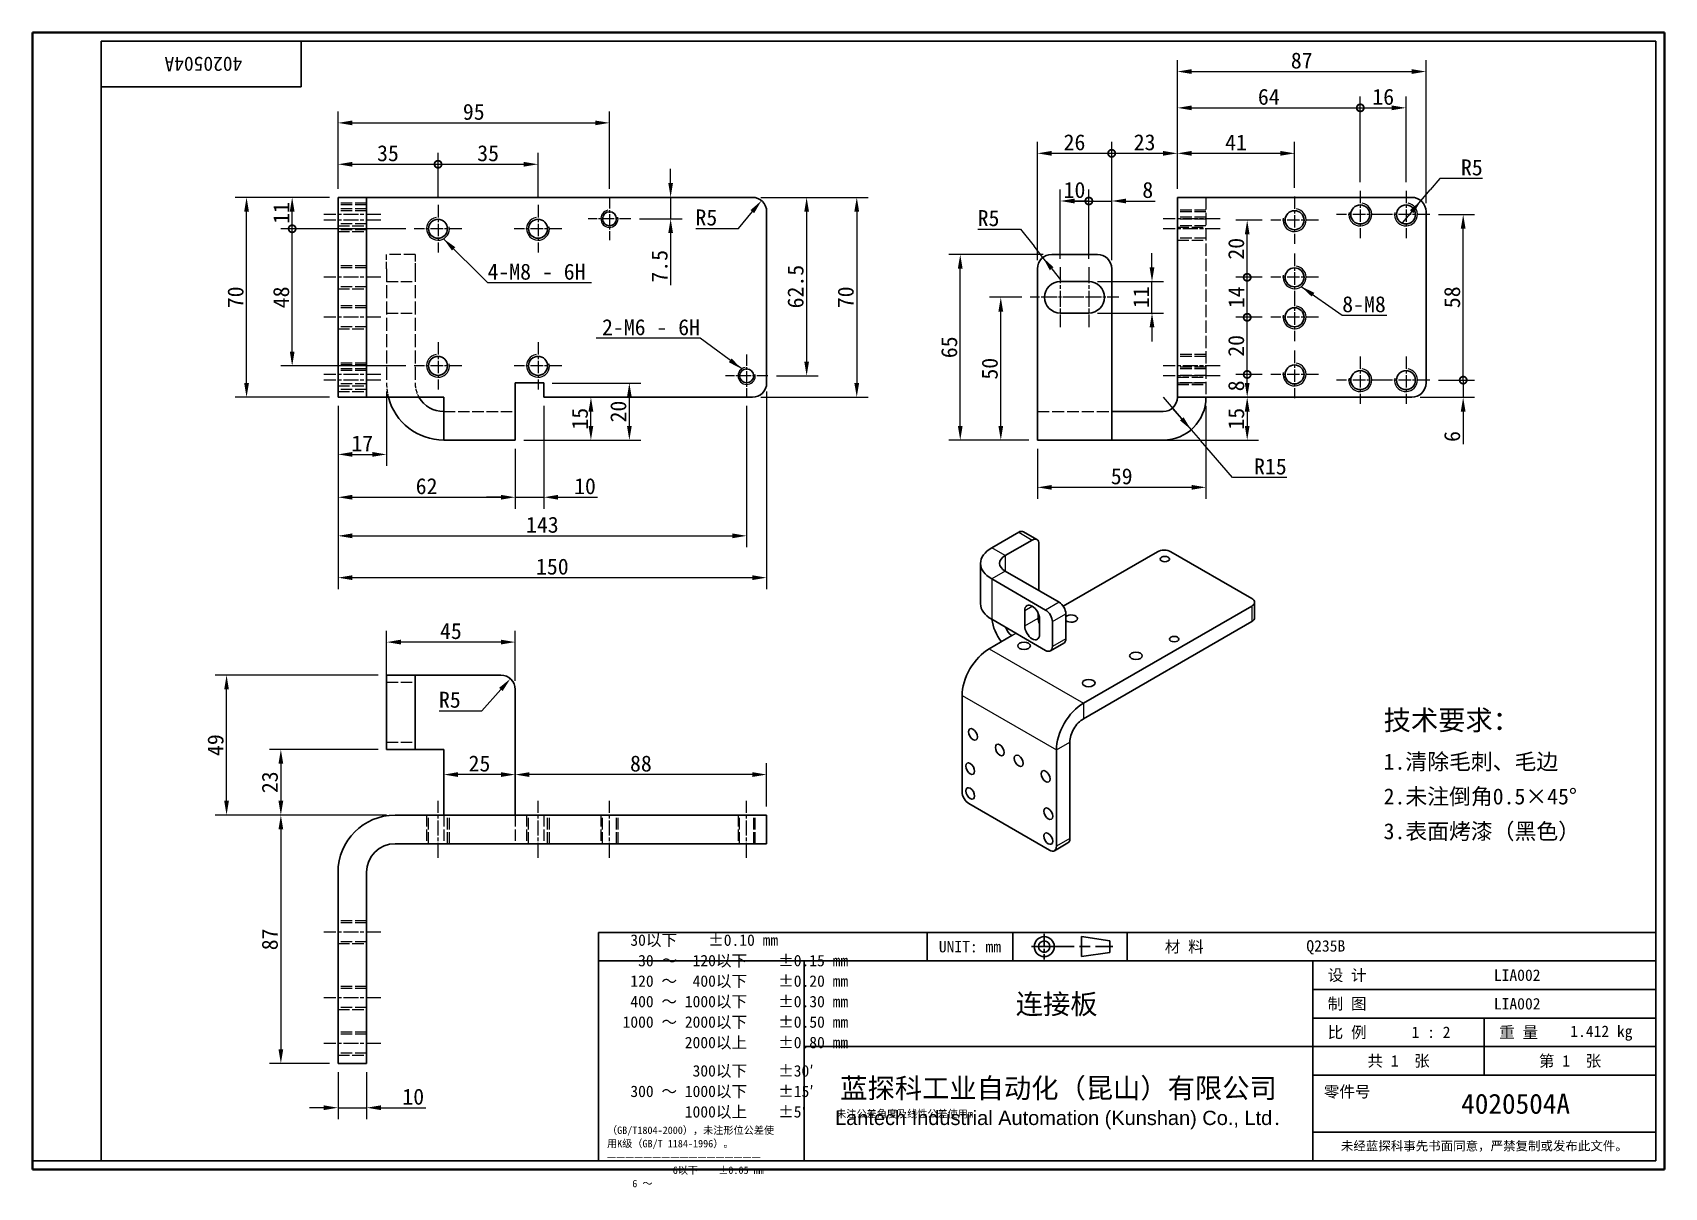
# Model space of a CAD drawing. Header units: millimetres. Extents: x 12 to 583, y 5 to 409.
import ezdxf
from ezdxf.enums import TextEntityAlignment as Align

# ---------------------------------------------------------------- set-up
doc = ezdxf.new("R2010")
doc.units = ezdxf.units.MM
doc.header["$LTSCALE"] = 2
doc.linetypes.add('CHAIN', pattern=[0.3543, 0.2362, -0.0295, 0.0591, -0.0295])
doc.linetypes.add('DASHED', pattern=[0.2067, 0.1654, -0.0413])
for name, color, linetype, lineweight in [('1', 7, 'Continuous', 18), ('可见 (ISO)', 7, 'Continuous', 25), ('可见窄的 (ISO)', 7, 'Continuous', 18), ('图框 (ISO)', 7, 'Continuous', 35), ('标题 (ISO)', 7, 'Continuous', 25)]:
    doc.layers.add(name, color=color, linetype=linetype, lineweight=lineweight)
for name, color, linetype, lineweight, true_color in [('中心标记 (ISO)', 1, 'CHAIN', 18, 0xc2ff0000), ('中心线 (ISO)', 1, 'CHAIN', 18, 0xc2ff0000), ('尺寸 (ISO)', 7, 'Continuous', 18, 0xc2008000), ('符号 (ISO)', 7, 'Continuous', 18, 0xc2008000), ('隐藏 (ISO)', 5, 'DASHED', 18, 0xc20000ff)]:
    doc.layers.add(name, color=color, linetype=linetype, lineweight=lineweight, true_color=true_color)
doc.styles.add('文本样式164', font='SimSun.ttf')
doc.styles.add('文本样式165', font='SimSun.ttf')
doc.styles.add('文本样式74', font='SimSun.ttf')
doc.styles.add('最新国标', font='simfang.ttf')
doc.styles.add('注释文本 (ISO)', font='simfang.ttf')
doc.dimstyles.new('默认 (GB)', dxfattribs={"dimscale": 2, "dimtxt": 2.8, "dimasz": 2.5, "dimexe": 2, "dimexo": 1.5, "dimgap": 0.5, "dimtad": 1, "dimtoh": 1, "dimdsep": 46, "dimtxsty": '最新国标', "dimcen": 0.09, "dimdle": 10, "dimaunit": 1, "dimadec": 3, "dimazin": 2, "dimtfac": 0.535714, "dimtmove": 0, "dimatfit": 3, "dimfxl": 1, "dimtolj": 1, "dimtzin": 0, "dimlwd": -1, "dimlwe": -1, "dimarcsym": 0})
doc.dimstyles.new('默认 (GB)$7', dxfattribs={"dimscale": 2, "dimtxt": 2.8, "dimasz": 2.5, "dimexe": 2, "dimexo": 1.5, "dimgap": 0.5, "dimtad": 1, "dimtoh": 1, "dimdsep": 46, "dimtxsty": '最新国标', "dimcen": 0.09, "dimdle": 10, "dimaunit": 1, "dimadec": 3, "dimazin": 2, "dimtfac": 0.535714, "dimtmove": 0, "dimatfit": 3, "dimfxl": 1, "dimtolj": 1, "dimtzin": 0, "dimlwd": -1, "dimlwe": -1, "dimarcsym": 0})

msp = doc.modelspace()

# ---------------------------------------------------------------- texts
at = {"layer": '符号 (ISO)'}
for s, insert, char_height, width, attachment_point, line_spacing_factor, style in [('4-M8 - 6H', (171.1805, 322.415), 5.6, 38.10358, 7, 0.49, '最新国标'), ('8-M8', (470.282, 311.038), 5.6, 16.934924, 7, 0.49, '最新国标'), ('2-M6 - 6H', (245.5385, 302.9823), 5.6, 38.10358, 9, 0.49, '最新国标'), ('{\\H1.75x;技术要求：\\P\\H0.8x;1.清除毛刺、毛边\\P2.未注倒角0.5×45°\\P3.表面烤漆（黑色）}', (484.753, 148.8421), 4, 85.333338, 4, 1.305367, '注释文本 (ISO)')]:
    msp.add_mtext(s, dxfattribs=dict(at, insert=insert, char_height=char_height, width=width, attachment_point=attachment_point, line_spacing_factor=line_spacing_factor, style=style))

# ---------------------------------------------------------------- blocks, each defined once
blk = doc.blocks.new('图框 最新国标')
at = {"layer": '图框 (ISO)'}
for p, q in [((6, 7), (6, 204.5)), ((6, 204.5), (291.5, 204.5)), ((291.5, 204.5), (291.5, 5.5)), ((6, 7), (6, 5.5)), ((6, 7), (6, 5.5)), ((291.5, 5.5), (6, 5.5))]:
    blk.add_line(p, q, dxfattribs=at)
at = {"layer": '图框 (ISO)', "color": 7, "linetype": 'Continuous', "lineweight": 25}
for p, q in [((18, 203), (290, 203)), ((18, 7), (18, 203)), ((18, 203), (290, 203)), ((53, 203), (53, 195)), ((290, 203), (290, 7)), ((290, 203), (290, 7)), ((53, 195), (18, 195)), ((290, 7), (6, 7)), ((290, 7), (18, 7))]:
    blk.add_line(p, q, dxfattribs=at)
at = {"layer": '图框 (ISO)', "style": '文本样式74'}
blk.add_attdef('零件代号_001', (42.68, 200.25), '', height=2.5, rotation=180, dxfattribs=at)
blk = doc.blocks.new('标题栏 最新国标')
at = {"layer": '标题 (ISO)'}
for p, q in [((381.98, -183.84), (196.98, -183.84)), ((196.98, -183.84), (196.98, -223.84)), ((254.48, -183.84), (254.48, -188.84)), ((269.48, -183.84), (269.48, -188.84)), ((281.48, -188.09), (281.48, -184.59)), ((281.48, -184.59), (286.48, -185.34)), ((286.48, -185.34), (286.48, -187.34)), ((289.48, -183.84), (289.48, -188.84)), ((381.98, -223.84), (381.98, -183.84)), ((383.48, -183.84), (383.48, -225.34)), ((286.48, -187.34), (281.48, -188.09)), ((196.98, -188.84), (381.98, -188.84)), ((232.98, -188.84), (232.98, -223.84)), ((321.98, -188.84), (321.98, -223.84)), ((321.98, -193.84), (381.98, -193.84)), ((321.98, -198.84), (381.98, -198.84)), ((351.98, -198.84), (351.98, -208.84)), ((321.98, -203.84), (232.98, -203.84)), ((321.98, -203.84), (381.98, -203.84)), ((321.98, -208.84), (381.98, -208.84)), ((321.98, -218.84), (381.98, -218.84)), ((196.98, -223.84), (381.98, -223.84)), ((383.48, -225.34), (196.98, -225.34))]:
    blk.add_line(p, q, dxfattribs=at)
at = {"layer": '标题 (ISO)', "linetype": 'CHAIN', "ltscale": 5.000333}
blk.add_line((274.98, -184.09), (274.98, -188.59), dxfattribs=at)
at = {"layer": '标题 (ISO)', "linetype": 'CHAIN', "ltscale": 15.834605}
blk.add_line((272.73, -186.34), (286.98, -186.34), dxfattribs=at)
at = {"layer": '标题 (ISO)'}
for radius in [1.75, 1]:
    blk.add_circle((274.98, -186.34), radius, dxfattribs=at)
at = {"layer": '1', "style": '文本样式164'}
for s, p in [('UNIT: mm', (261.98, -186.34)), ('材 料', (299.48, -186.34)), ('设 计', (327.98, -191.34)), ('制 图', (327.98, -196.34)), ('比 例', (327.98, -201.34)), ('重 量', (357.98, -201.34)), ('共 1  张', (336.98, -206.34)), ('第 1  张', (366.98, -206.34))]:
    blk.add_text(s, height=2, dxfattribs=at).set_placement(p, align=Align.MIDDLE_CENTER)
at = {"layer": '标题 (ISO)', "char_height": 2, "style": '注释文本 (ISO)'}
for s, insert, attachment_point, line_spacing_factor in [('   30以下    ±0.10 mm\\P    30 ～  120以下    ±0.15 mm\\P   120 ～  400以下    ±0.20 mm\\P   400 ～ 1000以下    ±0.30 mm\\P  1000 ～ 2000以下    ±0.50 mm\\P          2000以上    ±0.80 mm\\P\\H0.38462x;\\P\\H2.6x;           300以下    ±30′\\P   300 ～ 1000以下    ±15′\\P          1000以上    ±5′}{\\fSimSun|b0|i0|c134|p2;\\H0.65x;      未注公差角度及线性公差使用m\\P（GB/T1804-2000），未注形位公差使\\P用K级（GB/T 1184-1996）。\\P—————————————————\\P             6以下    ±0.05 mm\\P     6 ～', (198.48, -206.34), 4, 1.075116), ('{\\fMicrosoft YaHei|b0|i0|c134|p34;\\H1.75x;蓝探科工业自动化（昆山）有限公司\\P\\fArial|b0|i0|c0|p34;\\H0.71429x;Lantech Industrial Automation (Kunshan) Co., Ltd\\fFangSong|b0|i0|c134|p49;.\\H1.15195x; }', (277.48, -213.84), 5, 0.978695)]:
    blk.add_mtext(s, dxfattribs=dict(at, insert=insert, attachment_point=attachment_point, line_spacing_factor=line_spacing_factor))
at = {"layer": '标题 (ISO)', "attachment_point": 5, "style": '注释文本 (ISO)'}
for s, insert, char_height in [('\\fFangSong|b0|i0;零件号', (327.98, -211.84), 2), ('\\fSimSun|b0|i0;{\\H1.6000;未经蓝探科事先书面同意，严禁复制或发布此文件。}', (351.98, -221.34), 1.6)]:
    blk.add_mtext(s, dxfattribs=dict(at, insert=insert, char_height=char_height))
at = {"layer": '标题 (ISO)'}
for tag, p, height, style in [('材料_001', (320.84, -187.21), 2, '注释文本 (ISO)'), ('设计人_001', (353.65, -192.33), 2, '注释文本 (ISO)'), ('库存编号_001', (269.98, -198.14), 3.5, '文本样式165'), ('设计人_001', (353.65, -197.33), 2, '注释文本 (ISO)'), ('视图比例_001', (339.26, -202.33), 2, '注释文本 (ISO)'), ('质量\\P3;_001', (367.02, -202.16), 2, '注释文本 (ISO)'), ('零件代号_001', (347.93, -215.59), 3.5, '文本样式165')]:
    blk.add_attdef(tag, p, '', height=height, dxfattribs=dict(at, style=style))
blk = doc.blocks.new('*D5')
at = {"layer": 'Defpoints', "color": 0}
for p in [(86.86, 351.33), (118.86, 351.33), (118.86, 281.33)]:
    blk.add_point(p, dxfattribs=at)
at = {"layer": '尺寸 (ISO)', "color": 116, "true_color": 0x000000}
for p, q in [((115.86, 351.33), (82.86, 351.33)), ((86.86, 286.33), (86.86, 346.33)), ((115.86, 281.33), (82.86, 281.33))]:
    blk.add_line(p, q, dxfattribs=at)
for points in [[(86.03, 346.33), (87.69, 346.33), (86.86, 351.33)], [(86.03, 286.33), (87.69, 286.33), (86.86, 281.33)]]:
    blk.add_solid(points, dxfattribs=at)
at = {"layer": '尺寸 (ISO)', "insert": (83.03, 316.33), "char_height": 5.6, "attachment_point": 5, "rotation": 90, "style": '最新国标'}
blk.add_mtext('\\A1;70', dxfattribs=at)
blk = doc.blocks.new('_DotSmall')
at = {"color": 0, "linetype": 'ByBlock', "const_width": 0.5}
blk.add_lwpolyline([(-0.0625, 0, 1), (0.0625, 0, 1)], format="xyb", close=True, dxfattribs=at)
blk = doc.blocks.new('*D6')
at = {"layer": 'Defpoints', "color": 0}
for p in [(153.86, 362.91), (118.86, 351.33), (153.86, 348.66)]:
    blk.add_point(p, dxfattribs=at)
at = {"layer": '尺寸 (ISO)', "color": 116, "true_color": 0x000000}
for p, q in [((118.86, 354.33), (118.86, 366.91)), ((153.86, 351.66), (153.86, 366.91)), ((123.86, 362.91), (153.86, 362.91))]:
    blk.add_line(p, q, dxfattribs=at)
blk.add_solid([(123.86, 363.74), (123.86, 362.07), (118.86, 362.91)], dxfattribs=at)
at = {"layer": '尺寸 (ISO)', "color": 116, "true_color": 0x000000, "xscale": 5, "yscale": 5, "zscale": 5}
blk.add_blockref('_DotSmall', (153.86, 362.91), dxfattribs=at)
at = {"layer": '尺寸 (ISO)', "insert": (136.34, 366.74), "char_height": 5.6, "attachment_point": 5, "style": '最新国标'}
blk.add_mtext('\\A1;35', dxfattribs=at)
blk = doc.blocks.new('*D8')
at = {"layer": 'Defpoints', "color": 0}
for p in [(188.86, 362.91), (153.86, 348.66), (188.86, 348.66)]:
    blk.add_point(p, dxfattribs=at)
at = {"layer": '尺寸 (ISO)', "color": 116, "true_color": 0x000000}
for p, q in [((153.86, 351.66), (153.86, 366.91)), ((188.86, 351.66), (188.86, 366.91)), ((153.86, 362.91), (183.86, 362.91))]:
    blk.add_line(p, q, dxfattribs=at)
blk.add_solid([(183.86, 363.74), (183.86, 362.07), (188.86, 362.91)], dxfattribs=at)
at = {"layer": '尺寸 (ISO)', "color": 116, "true_color": 0x000000, "xscale": 5, "yscale": 5, "zscale": 5, "rotation": 180}
blk.add_blockref('_DotSmall', (153.86, 362.91), dxfattribs=at)
at = {"layer": '尺寸 (ISO)', "insert": (171.38, 366.74), "char_height": 5.6, "attachment_point": 5, "style": '最新国标'}
blk.add_mtext('\\A1;35', dxfattribs=at)
blk = doc.blocks.new('*D9')
at = {"layer": 'Defpoints', "color": 0}
for p in [(102.82, 340.33), (145.54, 340.33), (145.54, 292.33)]:
    blk.add_point(p, dxfattribs=at)
at = {"layer": '尺寸 (ISO)', "color": 116, "true_color": 0x000000}
for p, q in [((142.54, 340.33), (98.82, 340.33)), ((102.82, 297.33), (102.82, 340.33)), ((142.54, 292.33), (98.82, 292.33))]:
    blk.add_line(p, q, dxfattribs=at)
blk.add_solid([(101.99, 297.33), (103.65, 297.33), (102.82, 292.33)], dxfattribs=at)
at = {"layer": '尺寸 (ISO)', "color": 116, "true_color": 0x000000, "xscale": 5, "yscale": 5, "zscale": 5, "rotation": 90}
blk.add_blockref('_DotSmall', (102.82, 340.33), dxfattribs=at)
at = {"layer": '尺寸 (ISO)', "insert": (98.99, 316.31), "char_height": 5.6, "attachment_point": 5, "rotation": 90, "style": '最新国标'}
blk.add_mtext('\\A1;48', dxfattribs=at)
blk = doc.blocks.new('*D10')
at = {"layer": 'Defpoints', "color": 0}
for p in [(102.82, 351.33), (118.86, 351.33), (145.54, 340.33)]:
    blk.add_point(p, dxfattribs=at)
at = {"layer": '尺寸 (ISO)', "color": 116, "true_color": 0x000000}
for p, q in [((115.86, 351.33), (98.82, 351.33)), ((102.82, 340.33), (102.82, 346.33)), ((142.54, 340.33), (98.82, 340.33))]:
    blk.add_line(p, q, dxfattribs=at)
blk.add_solid([(101.99, 346.33), (103.65, 346.33), (102.82, 351.33)], dxfattribs=at)
at = {"layer": '尺寸 (ISO)', "color": 116, "true_color": 0x000000, "xscale": 5, "yscale": 5, "zscale": 5, "rotation": 270}
blk.add_blockref('_DotSmall', (102.82, 340.33), dxfattribs=at)
at = {"layer": '尺寸 (ISO)', "insert": (99.02, 345.85), "char_height": 5.6, "attachment_point": 5, "rotation": 90, "style": '最新国标'}
blk.add_mtext('\\A1;11', dxfattribs=at)
blk = doc.blocks.new('*D11')
at = {"layer": 'Defpoints', "color": 0}
for p in [(213.86, 377.4), (118.86, 351.33), (213.86, 351.29)]:
    blk.add_point(p, dxfattribs=at)
at = {"layer": '尺寸 (ISO)', "color": 116, "true_color": 0x000000}
for p, q in [((118.86, 354.33), (118.86, 381.4)), ((123.86, 377.4), (208.86, 377.4)), ((213.86, 354.29), (213.86, 381.4))]:
    blk.add_line(p, q, dxfattribs=at)
for points in [[(123.86, 378.23), (123.86, 376.57), (118.86, 377.4)], [(208.86, 378.23), (208.86, 376.57), (213.86, 377.4)]]:
    blk.add_solid(points, dxfattribs=at)
at = {"layer": '尺寸 (ISO)', "insert": (166.36, 381.23), "char_height": 5.6, "attachment_point": 5, "style": '最新国标'}
blk.add_mtext('\\A1;95', dxfattribs=at)
blk = doc.blocks.new('*D12')
at = {"layer": 'Defpoints', "color": 0}
for p in [(118.86, 281.33), (261.86, 281.38), (261.86, 232.83)]:
    blk.add_point(p, dxfattribs=at)
at = {"layer": '尺寸 (ISO)', "color": 116, "true_color": 0x000000}
for p, q in [((118.86, 278.33), (118.86, 228.83)), ((261.86, 278.38), (261.86, 228.83)), ((123.86, 232.83), (256.86, 232.83))]:
    blk.add_line(p, q, dxfattribs=at)
for points in [[(123.86, 233.67), (123.86, 232), (118.86, 232.83)], [(256.86, 233.67), (256.86, 232), (261.86, 232.83)]]:
    blk.add_solid(points, dxfattribs=at)
at = {"layer": '尺寸 (ISO)', "insert": (190.36, 236.67), "char_height": 5.6, "attachment_point": 5, "style": '最新国标'}
blk.add_mtext('\\A1;143', dxfattribs=at)
blk = doc.blocks.new('*D13')
at = {"layer": 'Defpoints', "color": 0}
for p in [(135.86, 286.33), (118.86, 281.33), (135.86, 261.33)]:
    blk.add_point(p, dxfattribs=at)
at = {"layer": '尺寸 (ISO)', "color": 116, "true_color": 0x000000}
for p, q in [((135.86, 283.33), (135.86, 257.33)), ((118.86, 278.33), (118.86, 257.33)), ((123.86, 261.33), (130.86, 261.33))]:
    blk.add_line(p, q, dxfattribs=at)
for points in [[(123.86, 262.17), (123.86, 260.5), (118.86, 261.33)], [(130.86, 262.17), (130.86, 260.5), (135.86, 261.33)]]:
    blk.add_solid(points, dxfattribs=at)
at = {"layer": '尺寸 (ISO)', "insert": (127.36, 265.17), "char_height": 5.6, "attachment_point": 5, "style": '最新国标'}
blk.add_mtext('\\A1;17', dxfattribs=at)
blk = doc.blocks.new('*D14')
at = {"layer": 'Defpoints', "color": 0}
for p in [(118.86, 281.33), (180.86, 266.33), (180.86, 246.33)]:
    blk.add_point(p, dxfattribs=at)
at = {"layer": '尺寸 (ISO)', "color": 116, "true_color": 0x000000}
for p, q in [((118.86, 278.33), (118.86, 242.33)), ((180.86, 263.33), (180.86, 242.33)), ((123.86, 246.33), (175.86, 246.33))]:
    blk.add_line(p, q, dxfattribs=at)
for points in [[(123.86, 247.17), (123.86, 245.5), (118.86, 246.33)], [(175.86, 247.17), (175.86, 245.5), (180.86, 246.33)]]:
    blk.add_solid(points, dxfattribs=at)
at = {"layer": '尺寸 (ISO)', "insert": (149.86, 250.17), "char_height": 5.6, "attachment_point": 5, "style": '最新国标'}
blk.add_mtext('\\A1;62', dxfattribs=at)
blk = doc.blocks.new('*D15')
at = {"layer": 'Defpoints', "color": 0}
for p in [(238.49, 351.33), (221.32, 343.83), (235.26, 343.83)]:
    blk.add_point(p, dxfattribs=at)
at = {"layer": '尺寸 (ISO)', "color": 116, "true_color": 0x000000}
for p, q in [((235.26, 356.33), (235.26, 361.33)), ((235.26, 351.33), (235.26, 343.83)), ((224.32, 343.83), (239.26, 343.83)), ((235.26, 338.83), (235.26, 320.57))]:
    blk.add_line(p, q, dxfattribs=at)
for points in [[(234.43, 356.33), (236.09, 356.33), (235.26, 351.33)], [(234.43, 338.83), (236.09, 338.83), (235.26, 343.83)]]:
    blk.add_solid(points, dxfattribs=at)
at = {"layer": '尺寸 (ISO)', "insert": (231.41, 327.2), "char_height": 5.6, "attachment_point": 5, "rotation": 90, "style": '最新国标'}
blk.add_mtext('\\A1;7.5', dxfattribs=at)
blk = doc.blocks.new('*D16')
at = {"layer": 'Defpoints', "color": 0}
for p in [(263.86, 351.33), (269.32, 288.83), (282.85, 288.83)]:
    blk.add_point(p, dxfattribs=at)
at = {"layer": '尺寸 (ISO)', "color": 116, "true_color": 0x000000}
for p, q in [((266.86, 351.33), (286.85, 351.33)), ((282.85, 346.33), (282.85, 293.83)), ((272.32, 288.83), (286.85, 288.83))]:
    blk.add_line(p, q, dxfattribs=at)
for points in [[(282.02, 346.33), (283.68, 346.33), (282.85, 351.33)], [(282.02, 293.83), (283.68, 293.83), (282.85, 288.83)]]:
    blk.add_solid(points, dxfattribs=at)
at = {"layer": '尺寸 (ISO)', "insert": (279, 320.08), "char_height": 5.6, "attachment_point": 5, "rotation": 90, "style": '最新国标'}
blk.add_mtext('\\A1;62.5', dxfattribs=at)
blk = doc.blocks.new('*D17')
at = {"layer": 'Defpoints', "color": 0}
for p in [(268.86, 286.33), (118.86, 281.33), (268.86, 218.19)]:
    blk.add_point(p, dxfattribs=at)
at = {"layer": '尺寸 (ISO)', "color": 116, "true_color": 0x000000}
for p, q in [((268.86, 283.33), (268.86, 214.19)), ((118.86, 278.33), (118.86, 214.19)), ((123.86, 218.19), (263.86, 218.19))]:
    blk.add_line(p, q, dxfattribs=at)
for points in [[(123.86, 219.02), (123.86, 217.35), (118.86, 218.19)], [(263.86, 219.02), (263.86, 217.35), (268.86, 218.19)]]:
    blk.add_solid(points, dxfattribs=at)
at = {"layer": '尺寸 (ISO)', "insert": (193.86, 222.02), "char_height": 5.6, "attachment_point": 5, "style": '最新国标'}
blk.add_mtext('\\A1;150', dxfattribs=at)
blk = doc.blocks.new('*D18')
at = {"layer": 'Defpoints', "color": 0}
for p in [(267.05, 350.18), (263.86, 346.33)]:
    blk.add_point(p, dxfattribs=at)
at = {"layer": '尺寸 (ISO)', "color": 116, "true_color": 0x000000}
for p, q in [((258.95, 340.41), (263.86, 346.33)), ((244.05, 340.41), (258.95, 340.41))]:
    blk.add_line(p, q, dxfattribs=at)
blk.add_solid([(263.22, 346.87), (264.5, 345.8), (267.05, 350.18)], dxfattribs=at)
at = {"layer": '尺寸 (ISO)', "insert": (247.76, 344.24), "char_height": 5.6, "attachment_point": 5, "style": '最新国标'}
blk.add_mtext('\\A1;R5', dxfattribs=at)
blk = doc.blocks.new('*D19')
at = {"layer": 'Defpoints', "color": 0}
for p in [(389.6, 366.74), (363.6, 326.33), (389.6, 326.33)]:
    blk.add_point(p, dxfattribs=at)
at = {"layer": '尺寸 (ISO)', "color": 116, "true_color": 0x000000}
for p, q in [((363.6, 329.33), (363.6, 370.74)), ((368.6, 366.74), (389.6, 366.74)), ((389.6, 329.33), (389.6, 370.74))]:
    blk.add_line(p, q, dxfattribs=at)
blk.add_solid([(368.6, 367.57), (368.6, 365.9), (363.6, 366.74)], dxfattribs=at)
at = {"layer": '尺寸 (ISO)', "color": 116, "true_color": 0x000000, "xscale": 5, "yscale": 5, "zscale": 5}
blk.add_blockref('_DotSmall', (389.6, 366.74), dxfattribs=at)
at = {"layer": '尺寸 (ISO)', "insert": (376.58, 370.57), "char_height": 5.6, "attachment_point": 5, "style": '最新国标'}
blk.add_mtext('\\A1;26', dxfattribs=at)
blk = doc.blocks.new('*D20')
at = {"layer": 'Defpoints', "color": 0}
for p in [(412.6, 366.74), (412.6, 351.33), (389.6, 326.33)]:
    blk.add_point(p, dxfattribs=at)
at = {"layer": '尺寸 (ISO)', "color": 116, "true_color": 0x000000}
for p, q in [((389.6, 329.33), (389.6, 370.74)), ((389.6, 366.74), (407.6, 366.74)), ((412.6, 354.33), (412.6, 370.74))]:
    blk.add_line(p, q, dxfattribs=at)
blk.add_solid([(407.6, 367.57), (407.6, 365.9), (412.6, 366.74)], dxfattribs=at)
at = {"layer": '尺寸 (ISO)', "color": 116, "true_color": 0x000000, "xscale": 5, "yscale": 5, "zscale": 5, "rotation": 180}
blk.add_blockref('_DotSmall', (389.6, 366.74), dxfattribs=at)
at = {"layer": '尺寸 (ISO)', "insert": (401.12, 370.57), "char_height": 5.6, "attachment_point": 5, "style": '最新国标'}
blk.add_mtext('\\A1;23', dxfattribs=at)
blk = doc.blocks.new('*D21')
at = {"layer": 'Defpoints', "color": 0}
for p in [(381.6, 350.05), (371.6, 326.83), (381.6, 326.83)]:
    blk.add_point(p, dxfattribs=at)
at = {"layer": '尺寸 (ISO)', "color": 116, "true_color": 0x000000}
for p, q in [((371.6, 329.83), (371.6, 354.05)), ((381.6, 329.83), (381.6, 354.05)), ((376.6, 350.05), (381.6, 350.05))]:
    blk.add_line(p, q, dxfattribs=at)
blk.add_solid([(376.6, 350.88), (376.6, 349.21), (371.6, 350.05)], dxfattribs=at)
at = {"layer": '尺寸 (ISO)', "color": 116, "true_color": 0x000000, "xscale": 5, "yscale": 5, "zscale": 5}
blk.add_blockref('_DotSmall', (381.6, 350.05), dxfattribs=at)
at = {"layer": '尺寸 (ISO)', "insert": (376.58, 353.88), "char_height": 5.6, "attachment_point": 5, "style": '最新国标'}
blk.add_mtext('\\A1;10', dxfattribs=at)
blk = doc.blocks.new('*D22')
at = {"layer": 'Defpoints', "color": 0}
for p in [(389.6, 350.05), (381.6, 326.83), (389.6, 326.33)]:
    blk.add_point(p, dxfattribs=at)
at = {"layer": '尺寸 (ISO)', "color": 116, "true_color": 0x000000}
for p, q in [((381.6, 329.83), (381.6, 354.05)), ((389.6, 329.33), (389.6, 354.05)), ((381.6, 350.05), (376.6, 350.05)), ((381.6, 350.05), (389.6, 350.05)), ((394.6, 350.05), (404.86, 350.05))]:
    blk.add_line(p, q, dxfattribs=at)
blk.add_solid([(394.6, 350.88), (394.6, 349.21), (389.6, 350.05)], dxfattribs=at)
at = {"layer": '尺寸 (ISO)', "color": 116, "true_color": 0x000000, "xscale": 5, "yscale": 5, "zscale": 5}
blk.add_blockref('_DotSmall', (381.6, 350.05), dxfattribs=at)
at = {"layer": '尺寸 (ISO)', "insert": (402.23, 353.88), "char_height": 5.6, "attachment_point": 5, "style": '最新国标'}
blk.add_mtext('\\A1;8', dxfattribs=at)
blk = doc.blocks.new('*D23')
at = {"layer": 'Defpoints', "color": 0}
for p in [(432.6, 281.33), (389.6, 266.33), (437.02, 266.33)]:
    blk.add_point(p, dxfattribs=at)
at = {"layer": '尺寸 (ISO)', "color": 116, "true_color": 0x000000}
for p, q in [((435.6, 281.33), (441.02, 281.33)), ((437.02, 276.33), (437.02, 271.33)), ((392.6, 266.33), (441.02, 266.33))]:
    blk.add_line(p, q, dxfattribs=at)
for points in [[(436.18, 276.33), (437.85, 276.33), (437.02, 281.33)], [(436.18, 271.33), (437.85, 271.33), (437.02, 266.33)]]:
    blk.add_solid(points, dxfattribs=at)
at = {"layer": '尺寸 (ISO)', "insert": (433.18, 273.83), "char_height": 5.6, "attachment_point": 5, "rotation": 90, "style": '最新国标'}
blk.add_mtext('\\A1;15', dxfattribs=at)
blk = doc.blocks.new('*D24')
at = {"layer": 'Defpoints', "color": 0}
for p in [(350.79, 316.33), (361.1, 316.33), (363.6, 266.33)]:
    blk.add_point(p, dxfattribs=at)
at = {"layer": '尺寸 (ISO)', "color": 116, "true_color": 0x000000}
for p, q in [((358.1, 316.33), (346.79, 316.33)), ((350.79, 271.33), (350.79, 311.33)), ((360.6, 266.33), (346.79, 266.33))]:
    blk.add_line(p, q, dxfattribs=at)
for points in [[(349.96, 311.33), (351.63, 311.33), (350.79, 316.33)], [(349.96, 271.33), (351.63, 271.33), (350.79, 266.33)]]:
    blk.add_solid(points, dxfattribs=at)
at = {"layer": '尺寸 (ISO)', "insert": (346.96, 291.33), "char_height": 5.6, "attachment_point": 5, "rotation": 90, "style": '最新国标'}
blk.add_mtext('\\A1;50', dxfattribs=at)
blk = doc.blocks.new('*D25')
at = {"layer": 'Defpoints', "color": 0}
for p in [(336.6, 331.33), (368.6, 331.33), (363.6, 266.33)]:
    blk.add_point(p, dxfattribs=at)
at = {"layer": '尺寸 (ISO)', "color": 116, "true_color": 0x000000}
for p, q in [((365.6, 331.33), (332.6, 331.33)), ((336.6, 271.33), (336.6, 326.33)), ((360.6, 266.33), (332.6, 266.33))]:
    blk.add_line(p, q, dxfattribs=at)
for points in [[(335.76, 326.33), (337.43, 326.33), (336.6, 331.33)], [(335.76, 271.33), (337.43, 271.33), (336.6, 266.33)]]:
    blk.add_solid(points, dxfattribs=at)
at = {"layer": '尺寸 (ISO)', "insert": (332.76, 298.83), "char_height": 5.6, "attachment_point": 5, "rotation": 90, "style": '最新国标'}
blk.add_mtext('\\A1;65', dxfattribs=at)
blk = doc.blocks.new('*D26')
at = {"layer": 'Defpoints', "color": 0}
for p in [(381.6, 321.83), (403.7, 321.83), (381.6, 310.83)]:
    blk.add_point(p, dxfattribs=at)
at = {"layer": '尺寸 (ISO)', "color": 116, "true_color": 0x000000}
for p, q in [((403.7, 326.83), (403.7, 331.83)), ((384.6, 321.83), (407.7, 321.83)), ((403.7, 310.83), (403.7, 321.83)), ((384.6, 310.83), (407.7, 310.83)), ((403.7, 305.83), (403.7, 300.83))]:
    blk.add_line(p, q, dxfattribs=at)
for points in [[(402.87, 326.83), (404.54, 326.83), (403.7, 321.83)], [(402.87, 305.83), (404.54, 305.83), (403.7, 310.83)]]:
    blk.add_solid(points, dxfattribs=at)
at = {"layer": '尺寸 (ISO)', "insert": (399.9, 316.33), "char_height": 5.6, "attachment_point": 5, "rotation": 90, "style": '最新国标'}
blk.add_mtext('\\A1;11', dxfattribs=at)
blk = doc.blocks.new('*D27')
at = {"layer": 'Defpoints', "color": 0}
for p in [(453.6, 366.74), (412.6, 351.33), (453.6, 351.66)]:
    blk.add_point(p, dxfattribs=at)
at = {"layer": '尺寸 (ISO)', "color": 116, "true_color": 0x000000}
for p, q in [((412.6, 354.33), (412.6, 370.74)), ((417.6, 366.74), (448.6, 366.74)), ((453.6, 354.66), (453.6, 370.74))]:
    blk.add_line(p, q, dxfattribs=at)
for points in [[(417.6, 367.57), (417.6, 365.9), (412.6, 366.74)], [(448.6, 367.57), (448.6, 365.9), (453.6, 366.74)]]:
    blk.add_solid(points, dxfattribs=at)
at = {"layer": '尺寸 (ISO)', "insert": (433.1, 370.54), "char_height": 5.6, "attachment_point": 5, "style": '最新国标'}
blk.add_mtext('\\A1;41', dxfattribs=at)
blk = doc.blocks.new('*D28')
at = {"layer": 'Defpoints', "color": 0}
for p in [(476.6, 382.66), (412.6, 351.33), (476.6, 353.66)]:
    blk.add_point(p, dxfattribs=at)
at = {"layer": '尺寸 (ISO)', "color": 116, "true_color": 0x000000}
for p, q in [((412.6, 354.33), (412.6, 386.66)), ((417.6, 382.66), (476.6, 382.66)), ((476.6, 356.66), (476.6, 386.66))]:
    blk.add_line(p, q, dxfattribs=at)
blk.add_solid([(417.6, 383.49), (417.6, 381.83), (412.6, 382.66)], dxfattribs=at)
at = {"layer": '尺寸 (ISO)', "color": 116, "true_color": 0x000000, "xscale": 5, "yscale": 5, "zscale": 5}
blk.add_blockref('_DotSmall', (476.6, 382.66), dxfattribs=at)
at = {"layer": '尺寸 (ISO)', "insert": (444.58, 386.49), "char_height": 5.6, "attachment_point": 5, "style": '最新国标'}
blk.add_mtext('\\A1;64', dxfattribs=at)
blk = doc.blocks.new('*D29')
at = {"layer": 'Defpoints', "color": 0}
for p in [(492.6, 382.66), (476.6, 353.66), (492.6, 353.66)]:
    blk.add_point(p, dxfattribs=at)
at = {"layer": '尺寸 (ISO)', "color": 116, "true_color": 0x000000}
for p, q in [((476.6, 356.66), (476.6, 386.66)), ((476.6, 382.66), (487.6, 382.66)), ((492.6, 356.66), (492.6, 386.66))]:
    blk.add_line(p, q, dxfattribs=at)
blk.add_solid([(487.6, 383.49), (487.6, 381.83), (492.6, 382.66)], dxfattribs=at)
at = {"layer": '尺寸 (ISO)', "color": 116, "true_color": 0x000000, "xscale": 5, "yscale": 5, "zscale": 5, "rotation": 180}
blk.add_blockref('_DotSmall', (476.6, 382.66), dxfattribs=at)
at = {"layer": '尺寸 (ISO)', "insert": (484.62, 386.49), "char_height": 5.6, "attachment_point": 5, "style": '最新国标'}
blk.add_mtext('\\A1;16', dxfattribs=at)
blk = doc.blocks.new('*D30')
at = {"layer": 'Defpoints', "color": 0}
for p in [(437.02, 289.33), (445.27, 289.33), (432.6, 281.33)]:
    blk.add_point(p, dxfattribs=at)
at = {"layer": '尺寸 (ISO)', "color": 116, "true_color": 0x000000}
for p, q in [((442.27, 289.33), (433.02, 289.33)), ((437.02, 286.33), (437.02, 289.33))]:
    blk.add_line(p, q, dxfattribs=at)
blk.add_solid([(436.18, 286.33), (437.85, 286.33), (437.02, 281.33)], dxfattribs=at)
at = {"layer": '尺寸 (ISO)', "color": 116, "true_color": 0x000000, "xscale": 5, "yscale": 5, "zscale": 5, "rotation": 90}
blk.add_blockref('_DotSmall', (437.02, 289.33), dxfattribs=at)
at = {"layer": '尺寸 (ISO)', "insert": (433.18, 285.33), "char_height": 5.6, "attachment_point": 5, "rotation": 90, "style": '最新国标'}
blk.add_mtext('\\A1;8', dxfattribs=at)
blk = doc.blocks.new('*D31')
at = {"layer": 'Defpoints', "color": 0}
for p in [(437.02, 309.33), (445.27, 309.33), (445.27, 289.33)]:
    blk.add_point(p, dxfattribs=at)
at = {"layer": '尺寸 (ISO)', "color": 116, "true_color": 0x000000}
for p, q in [((442.27, 309.33), (433.02, 309.33)), ((437.02, 289.33), (437.02, 309.33)), ((442.27, 289.33), (433.02, 289.33))]:
    blk.add_line(p, q, dxfattribs=at)
at = {"layer": '尺寸 (ISO)', "color": 116, "true_color": 0x000000, "xscale": 5, "yscale": 5, "zscale": 5}
for p, rotation in [((437.02, 309.33), 90), ((437.02, 289.33), 270)]:
    blk.add_blockref('_DotSmall', p, dxfattribs=dict(at, rotation=rotation))
at = {"layer": '尺寸 (ISO)', "insert": (433.18, 299.33), "char_height": 5.6, "attachment_point": 5, "rotation": 90, "style": '最新国标'}
blk.add_mtext('\\A1;20', dxfattribs=at)
blk = doc.blocks.new('*D32')
at = {"layer": 'Defpoints', "color": 0}
for p in [(437.02, 323.33), (445.27, 323.33), (445.27, 309.33)]:
    blk.add_point(p, dxfattribs=at)
at = {"layer": '尺寸 (ISO)', "color": 116, "true_color": 0x000000}
for p, q in [((442.27, 323.33), (433.02, 323.33)), ((437.02, 309.33), (437.02, 323.33)), ((442.27, 309.33), (433.02, 309.33))]:
    blk.add_line(p, q, dxfattribs=at)
at = {"layer": '尺寸 (ISO)', "color": 116, "true_color": 0x000000, "xscale": 5, "yscale": 5, "zscale": 5}
for p, rotation in [((437.02, 323.33), 270), ((437.02, 309.33), 90)]:
    blk.add_blockref('_DotSmall', p, dxfattribs=dict(at, rotation=rotation))
at = {"layer": '尺寸 (ISO)', "insert": (433.22, 316.33), "char_height": 5.6, "attachment_point": 5, "rotation": 90, "style": '最新国标'}
blk.add_mtext('\\A1;14', dxfattribs=at)
blk = doc.blocks.new('*D33')
at = {"layer": 'Defpoints', "color": 0}
for p in [(437.02, 343.33), (445.27, 343.33), (445.27, 323.33)]:
    blk.add_point(p, dxfattribs=at)
at = {"layer": '尺寸 (ISO)', "color": 116, "true_color": 0x000000}
for p, q in [((442.27, 343.33), (433.02, 343.33)), ((437.02, 323.33), (437.02, 338.33)), ((442.27, 323.33), (433.02, 323.33))]:
    blk.add_line(p, q, dxfattribs=at)
blk.add_solid([(436.18, 338.33), (437.85, 338.33), (437.02, 343.33)], dxfattribs=at)
at = {"layer": '尺寸 (ISO)', "color": 116, "true_color": 0x000000, "xscale": 5, "yscale": 5, "zscale": 5, "rotation": 270}
blk.add_blockref('_DotSmall', (437.02, 323.33), dxfattribs=at)
at = {"layer": '尺寸 (ISO)', "insert": (433.18, 333.33), "char_height": 5.6, "attachment_point": 5, "rotation": 90, "style": '最新国标'}
blk.add_mtext('\\A1;20', dxfattribs=at)
blk = doc.blocks.new('*D34')
at = {"layer": 'Defpoints', "color": 0}
for p in [(500.92, 287.33), (512.6, 287.33), (494.6, 281.33)]:
    blk.add_point(p, dxfattribs=at)
at = {"layer": '尺寸 (ISO)', "color": 116, "true_color": 0x000000}
for p, q in [((512.6, 287.33), (512.6, 297.33)), ((503.92, 287.33), (516.6, 287.33)), ((512.6, 287.33), (512.6, 281.33)), ((497.6, 281.33), (516.6, 281.33)), ((512.6, 276.33), (512.6, 264.96))]:
    blk.add_line(p, q, dxfattribs=at)
blk.add_solid([(511.76, 276.33), (513.43, 276.33), (512.6, 281.33)], dxfattribs=at)
at = {"layer": '尺寸 (ISO)', "color": 116, "true_color": 0x000000, "xscale": 5, "yscale": 5, "zscale": 5, "rotation": 270}
blk.add_blockref('_DotSmall', (512.6, 287.33), dxfattribs=at)
at = {"layer": '尺寸 (ISO)', "insert": (508.76, 267.61), "char_height": 5.6, "attachment_point": 5, "rotation": 90, "style": '最新国标'}
blk.add_mtext('\\A1;6', dxfattribs=at)
blk = doc.blocks.new('*D35')
at = {"layer": 'Defpoints', "color": 0}
for p in [(500.92, 345.33), (512.6, 345.33), (500.92, 287.33)]:
    blk.add_point(p, dxfattribs=at)
at = {"layer": '尺寸 (ISO)', "color": 116, "true_color": 0x000000}
for p, q in [((503.92, 345.33), (516.6, 345.33)), ((512.6, 287.33), (512.6, 340.33)), ((503.92, 287.33), (516.6, 287.33))]:
    blk.add_line(p, q, dxfattribs=at)
blk.add_solid([(511.76, 340.33), (513.43, 340.33), (512.6, 345.33)], dxfattribs=at)
at = {"layer": '尺寸 (ISO)', "color": 116, "true_color": 0x000000, "xscale": 5, "yscale": 5, "zscale": 5, "rotation": 270}
blk.add_blockref('_DotSmall', (512.6, 287.33), dxfattribs=at)
at = {"layer": '尺寸 (ISO)', "insert": (508.76, 316.35), "char_height": 5.6, "attachment_point": 5, "rotation": 90, "style": '最新国标'}
blk.add_mtext('\\A1;58', dxfattribs=at)
blk = doc.blocks.new('*D36')
at = {"layer": 'Defpoints', "color": 0}
for p in [(499.6, 395.37), (412.6, 351.33), (499.6, 346.33)]:
    blk.add_point(p, dxfattribs=at)
at = {"layer": '尺寸 (ISO)', "color": 116, "true_color": 0x000000}
for p, q in [((412.6, 354.33), (412.6, 399.37)), ((417.6, 395.37), (494.6, 395.37)), ((499.6, 349.33), (499.6, 399.37))]:
    blk.add_line(p, q, dxfattribs=at)
for points in [[(417.6, 396.21), (417.6, 394.54), (412.6, 395.37)], [(494.6, 396.21), (494.6, 394.54), (499.6, 395.37)]]:
    blk.add_solid(points, dxfattribs=at)
at = {"layer": '尺寸 (ISO)', "insert": (456.1, 399.2), "char_height": 5.6, "attachment_point": 5, "style": '最新国标'}
blk.add_mtext('\\A1;87', dxfattribs=at)
blk = doc.blocks.new('*D37')
at = {"layer": 'Defpoints', "color": 0}
for p in [(407.6, 281.33), (417.4, 269.98)]:
    blk.add_point(p, dxfattribs=at)
at = {"layer": '尺寸 (ISO)', "color": 116, "true_color": 0x000000}
for p, q in [((407.6, 281.33), (417.4, 269.98)), ((414.13, 273.76), (410.86, 277.55)), ((417.4, 269.98), (420.67, 266.19)), ((431.85, 253.24), (420.67, 266.19)), ((450.89, 253.24), (431.85, 253.24))]:
    blk.add_line(p, q, dxfattribs=at)
blk.add_solid([(414.76, 274.31), (413.5, 273.22), (417.4, 269.98)], dxfattribs=at)
at = {"layer": '尺寸 (ISO)', "insert": (445.13, 257.07), "char_height": 5.6, "attachment_point": 5, "style": '最新国标'}
blk.add_mtext('\\A1;R15', dxfattribs=at)
blk = doc.blocks.new('*D38')
at = {"layer": 'Defpoints', "color": 0}
for p in [(138.86, 135.05), (98.86, 48.05), (118.86, 48.05)]:
    blk.add_point(p, dxfattribs=at)
at = {"layer": '尺寸 (ISO)', "color": 116, "true_color": 0x000000}
for p, q in [((135.86, 135.05), (94.86, 135.05)), ((98.86, 130.05), (98.86, 53.05)), ((115.86, 48.05), (94.86, 48.05))]:
    blk.add_line(p, q, dxfattribs=at)
for points in [[(98.03, 130.05), (99.69, 130.05), (98.86, 135.05)], [(98.03, 53.05), (99.69, 53.05), (98.86, 48.05)]]:
    blk.add_solid(points, dxfattribs=at)
at = {"layer": '尺寸 (ISO)', "insert": (95.03, 91.55), "char_height": 5.6, "attachment_point": 5, "rotation": 90, "style": '最新国标'}
blk.add_mtext('\\A1;87', dxfattribs=at)
blk = doc.blocks.new('*D39')
at = {"layer": 'Defpoints', "color": 0}
for p in [(180.86, 149.24), (180.86, 149.24), (268.86, 135.05)]:
    blk.add_point(p, dxfattribs=at)
at = {"layer": '尺寸 (ISO)', "color": 116, "true_color": 0x000000}
for p, q in [((263.86, 149.24), (185.86, 149.24)), ((268.86, 138.05), (268.86, 153.24))]:
    blk.add_line(p, q, dxfattribs=at)
for points in [[(185.86, 150.08), (185.86, 148.41), (180.86, 149.24)], [(263.86, 150.08), (263.86, 148.41), (268.86, 149.24)]]:
    blk.add_solid(points, dxfattribs=at)
at = {"layer": '尺寸 (ISO)', "insert": (224.86, 153.08), "char_height": 5.6, "attachment_point": 5, "style": '最新国标'}
blk.add_mtext('\\A1;88', dxfattribs=at)
blk = doc.blocks.new('*D40')
at = {"layer": 'Defpoints', "color": 0}
for p in [(155.86, 149.24), (155.86, 149.24), (180.86, 149.24)]:
    blk.add_point(p, dxfattribs=at)
at = {"layer": '尺寸 (ISO)', "color": 116, "true_color": 0x000000}
blk.add_line((175.86, 149.24), (160.86, 149.24), dxfattribs=at)
for points in [[(160.86, 150.08), (160.86, 148.41), (155.86, 149.24)], [(175.86, 150.08), (175.86, 148.41), (180.86, 149.24)]]:
    blk.add_solid(points, dxfattribs=at)
at = {"layer": '尺寸 (ISO)', "insert": (168.36, 153.08), "char_height": 5.6, "attachment_point": 5, "style": '最新国标'}
blk.add_mtext('\\A1;25', dxfattribs=at)
blk = doc.blocks.new('*D41')
at = {"layer": 'Defpoints', "color": 0}
for p in [(422.6, 281.33), (363.6, 266.33), (363.6, 249.8)]:
    blk.add_point(p, dxfattribs=at)
at = {"layer": '尺寸 (ISO)', "color": 116, "true_color": 0x000000}
for p, q in [((422.6, 278.33), (422.6, 245.8)), ((363.6, 263.33), (363.6, 245.8)), ((417.6, 249.8), (368.6, 249.8))]:
    blk.add_line(p, q, dxfattribs=at)
for points in [[(368.6, 250.63), (368.6, 248.97), (363.6, 249.8)], [(417.6, 250.63), (417.6, 248.97), (422.6, 249.8)]]:
    blk.add_solid(points, dxfattribs=at)
at = {"layer": '尺寸 (ISO)', "insert": (393.1, 253.63), "char_height": 5.6, "attachment_point": 5, "style": '最新国标'}
blk.add_mtext('\\A1;59', dxfattribs=at)
blk = doc.blocks.new('*D42')
at = {"layer": 'Defpoints', "color": 0}
for p in [(135.86, 195.62), (135.86, 179.05), (180.86, 179.05)]:
    blk.add_point(p, dxfattribs=at)
at = {"layer": '尺寸 (ISO)', "color": 116, "true_color": 0x000000}
for p, q in [((135.86, 182.05), (135.86, 199.62)), ((175.86, 195.62), (140.86, 195.62)), ((180.86, 182.05), (180.86, 199.62))]:
    blk.add_line(p, q, dxfattribs=at)
for points in [[(140.86, 196.46), (140.86, 194.79), (135.86, 195.62)], [(175.86, 196.46), (175.86, 194.79), (180.86, 195.62)]]:
    blk.add_solid(points, dxfattribs=at)
at = {"layer": '尺寸 (ISO)', "insert": (158.36, 199.46), "char_height": 5.6, "attachment_point": 5, "style": '最新国标'}
blk.add_mtext('\\A1;45', dxfattribs=at)
blk = doc.blocks.new('*D43')
at = {"layer": 'Defpoints', "color": 0}
for p in [(135.86, 158.05), (98.86, 135.05), (138.86, 135.05)]:
    blk.add_point(p, dxfattribs=at)
at = {"layer": '尺寸 (ISO)', "color": 116, "true_color": 0x000000}
for p, q in [((132.86, 158.05), (94.86, 158.05)), ((98.86, 153.05), (98.86, 140.05)), ((135.86, 135.05), (94.86, 135.05))]:
    blk.add_line(p, q, dxfattribs=at)
for points in [[(98.03, 153.05), (99.69, 153.05), (98.86, 158.05)], [(98.03, 140.05), (99.69, 140.05), (98.86, 135.05)]]:
    blk.add_solid(points, dxfattribs=at)
at = {"layer": '尺寸 (ISO)', "insert": (95.03, 146.55), "char_height": 5.6, "attachment_point": 5, "rotation": 90, "style": '最新国标'}
blk.add_mtext('\\A1;23', dxfattribs=at)
blk = doc.blocks.new('*D44')
at = {"layer": 'Defpoints', "color": 0}
for p in [(79.86, 184.05), (135.86, 184.05), (138.86, 135.05)]:
    blk.add_point(p, dxfattribs=at)
at = {"layer": '尺寸 (ISO)', "color": 116, "true_color": 0x000000}
for p, q in [((132.86, 184.05), (75.86, 184.05)), ((79.86, 140.05), (79.86, 179.05)), ((135.86, 135.05), (75.86, 135.05))]:
    blk.add_line(p, q, dxfattribs=at)
for points in [[(79.03, 179.05), (80.69, 179.05), (79.86, 184.05)], [(79.03, 140.05), (80.69, 140.05), (79.86, 135.05)]]:
    blk.add_solid(points, dxfattribs=at)
at = {"layer": '尺寸 (ISO)', "insert": (76.03, 159.55), "char_height": 5.6, "attachment_point": 5, "rotation": 90, "style": '最新国标'}
blk.add_mtext('\\A1;49', dxfattribs=at)
blk = doc.blocks.new('*D45')
at = {"layer": 'Defpoints', "color": 0}
for p in [(118.86, 48.05), (128.86, 48.05), (128.86, 32.61)]:
    blk.add_point(p, dxfattribs=at)
at = {"layer": '尺寸 (ISO)', "color": 116, "true_color": 0x000000}
for p, q in [((118.86, 45.05), (118.86, 28.61)), ((128.86, 45.05), (128.86, 28.61)), ((113.86, 32.61), (108.86, 32.61)), ((118.86, 32.61), (128.86, 32.61)), ((133.86, 32.61), (149.62, 32.61))]:
    blk.add_line(p, q, dxfattribs=at)
for points in [[(113.86, 33.44), (113.86, 31.78), (118.86, 32.61)], [(133.86, 33.44), (133.86, 31.78), (128.86, 32.61)]]:
    blk.add_solid(points, dxfattribs=at)
at = {"layer": '尺寸 (ISO)', "insert": (145.19, 36.44), "char_height": 5.6, "attachment_point": 5, "style": '最新国标'}
blk.add_mtext('\\A1;10', dxfattribs=at)
blk = doc.blocks.new('*D46')
at = {"layer": 'Defpoints', "color": 0}
for p in [(497.83, 350.15), (494.6, 346.33)]:
    blk.add_point(p, dxfattribs=at)
at = {"layer": '尺寸 (ISO)', "color": 116, "true_color": 0x000000}
for p, q in [((504.44, 357.94), (501.06, 353.96)), ((519.34, 357.94), (504.44, 357.94)), ((494.6, 346.33), (497.83, 350.15)), ((497.83, 350.15), (501.06, 353.96)), ((494.6, 346.33), (491.36, 342.52))]:
    blk.add_line(p, q, dxfattribs=at)
blk.add_solid([(493.96, 346.87), (495.23, 345.8), (497.83, 350.15)], dxfattribs=at)
at = {"layer": '尺寸 (ISO)', "insert": (515.63, 361.77), "char_height": 5.6, "attachment_point": 5, "style": '最新国标'}
blk.add_mtext('\\A1;R5', dxfattribs=at)
blk = doc.blocks.new('*D47')
at = {"layer": 'Defpoints', "color": 0}
for p in [(179.18, 182.79), (175.86, 179.05)]:
    blk.add_point(p, dxfattribs=at)
at = {"layer": '尺寸 (ISO)', "color": 116, "true_color": 0x000000}
for p, q in [((169.2, 171.57), (175.86, 179.05)), ((154.29, 171.57), (169.2, 171.57))]:
    blk.add_line(p, q, dxfattribs=at)
blk.add_solid([(175.24, 179.61), (176.48, 178.5), (179.18, 182.79)], dxfattribs=at)
at = {"layer": '尺寸 (ISO)', "insert": (158, 175.4), "char_height": 5.6, "attachment_point": 5, "style": '最新国标'}
blk.add_mtext('\\A1;R5', dxfattribs=at)
blk = doc.blocks.new('*D48')
at = {"layer": 'Defpoints', "color": 0}
for p in [(365.51, 330.26), (368.6, 326.33)]:
    blk.add_point(p, dxfattribs=at)
at = {"layer": '尺寸 (ISO)', "color": 116, "true_color": 0x000000}
for p, q in [((342.8, 340.19), (357.7, 340.19)), ((357.7, 340.19), (362.42, 334.19)), ((365.51, 330.26), (362.42, 334.19)), ((368.6, 326.33), (365.51, 330.26)), ((368.6, 326.33), (371.69, 322.4))]:
    blk.add_line(p, q, dxfattribs=at)
blk.add_solid([(369.25, 326.85), (367.94, 325.82), (365.51, 330.26)], dxfattribs=at)
at = {"layer": '尺寸 (ISO)', "insert": (346.51, 344.02), "char_height": 5.6, "attachment_point": 5, "style": '最新国标'}
blk.add_mtext('\\A1;R5', dxfattribs=at)
blk = doc.blocks.new('*D49')
at = {"layer": 'Defpoints', "color": 0}
for p in [(263.86, 351.33), (263.86, 281.33), (300.39, 281.33)]:
    blk.add_point(p, dxfattribs=at)
at = {"layer": '尺寸 (ISO)', "color": 116, "true_color": 0x000000}
for p, q in [((266.86, 351.33), (304.39, 351.33)), ((300.39, 346.33), (300.39, 286.33)), ((266.86, 281.33), (304.39, 281.33))]:
    blk.add_line(p, q, dxfattribs=at)
for points in [[(299.55, 346.33), (301.22, 346.33), (300.39, 351.33)], [(299.55, 286.33), (301.22, 286.33), (300.39, 281.33)]]:
    blk.add_solid(points, dxfattribs=at)
at = {"layer": '尺寸 (ISO)', "insert": (296.55, 316.33), "char_height": 5.6, "attachment_point": 5, "rotation": 90, "style": '最新国标'}
blk.add_mtext('\\A1;70', dxfattribs=at)
blk = doc.blocks.new('*D50')
at = {"layer": 'Defpoints', "color": 0}
for p in [(207.37, 281.33), (207.37, 281.33), (180.86, 266.33)]:
    blk.add_point(p, dxfattribs=at)
at = {"layer": '尺寸 (ISO)', "color": 116, "true_color": 0x000000}
for p, q in [((207.37, 271.33), (207.37, 276.33)), ((183.86, 266.33), (211.37, 266.33))]:
    blk.add_line(p, q, dxfattribs=at)
for points in [[(206.53, 276.33), (208.2, 276.33), (207.37, 281.33)], [(206.53, 271.33), (208.2, 271.33), (207.37, 266.33)]]:
    blk.add_solid(points, dxfattribs=at)
at = {"layer": '尺寸 (ISO)', "insert": (203.54, 273.83), "char_height": 5.6, "attachment_point": 5, "rotation": 90, "style": '最新国标'}
blk.add_mtext('\\A1;15', dxfattribs=at)
blk = doc.blocks.new('*D51')
at = {"layer": 'Defpoints', "color": 0}
for p in [(190.86, 286.33), (220.81, 286.33), (180.86, 266.33)]:
    blk.add_point(p, dxfattribs=at)
at = {"layer": '尺寸 (ISO)', "color": 116, "true_color": 0x000000}
for p, q in [((193.86, 286.33), (224.81, 286.33)), ((220.81, 271.33), (220.81, 281.33)), ((183.86, 266.33), (224.81, 266.33))]:
    blk.add_line(p, q, dxfattribs=at)
for points in [[(219.98, 281.33), (221.65, 281.33), (220.81, 286.33)], [(219.98, 271.33), (221.65, 271.33), (220.81, 266.33)]]:
    blk.add_solid(points, dxfattribs=at)
at = {"layer": '尺寸 (ISO)', "insert": (216.98, 276.33), "char_height": 5.6, "attachment_point": 5, "rotation": 90, "style": '最新国标'}
blk.add_mtext('\\A1;20', dxfattribs=at)
blk = doc.blocks.new('*D52')
at = {"layer": 'Defpoints', "color": 0}
for p in [(190.86, 281.33), (180.86, 266.33), (190.86, 246.33)]:
    blk.add_point(p, dxfattribs=at)
at = {"layer": '尺寸 (ISO)', "color": 116, "true_color": 0x000000}
for p, q in [((190.86, 278.33), (190.86, 242.33)), ((180.86, 263.33), (180.86, 242.33)), ((175.86, 246.33), (170.86, 246.33)), ((180.86, 246.33), (190.86, 246.33)), ((195.86, 246.33), (209.71, 246.33))]:
    blk.add_line(p, q, dxfattribs=at)
for points in [[(175.86, 247.17), (175.86, 245.5), (180.86, 246.33)], [(195.86, 247.17), (195.86, 245.5), (190.86, 246.33)]]:
    blk.add_solid(points, dxfattribs=at)
at = {"layer": '尺寸 (ISO)', "insert": (205.28, 250.17), "char_height": 5.6, "attachment_point": 5, "style": '最新国标'}
blk.add_mtext('\\A1;10', dxfattribs=at)

# ---------------------------------------------------------------- dimensions: what is measured, and where the dimension line sits
at = {"layer": '尺寸 (ISO)', "color": 116, "true_color": 0x00803f}
for base, p1, p2, override, picture, middle in [((499.5969, 395.3727), (412.5969, 351.3339), (499.5969, 346.3339), {"dimgap": 0.5, "dimtoh": 0, "dimdec": 2, "dimtol": 0, "dimlim": 0, "dimtp": 0, "dimtm": 0, "dimtdec": 2, "dimtofl": 0, "dimatfit": 1}, '*D36', (456.0969, 395.3727)), ((453.5969, 366.7378), (412.5969, 351.3339), (453.5969, 351.6574), {"dimgap": 0.5, "dimtoh": 0, "dimdec": 2, "dimtol": 0, "dimlim": 0, "dimtp": 0, "dimtm": 0, "dimtdec": 2, "dimtofl": 0, "dimatfit": 1}, '*D27', (433.0969, 366.7378)), ((180.8595, 149.2446), (268.8595, 135.0513), (180.8595, 149.2446), {"dimgap": 0.5, "dimtoh": 0, "dimdec": 2, "dimse2": 1, "dimtol": 0, "dimlim": 0, "dimtp": 0, "dimtm": 0, "dimtdec": 2, "dimtofl": 0, "dimatfit": 1}, '*D39', (224.8595, 149.2446))]:
    dim = msp.add_linear_dim(base=base, p1=p1, p2=p2, dimstyle='默认 (GB)', override=override, dxfattribs=at)
    dim.commit()
    dim.dimension.update_dxf_attribs({"geometry": picture, "text_midpoint": middle, "dimtype": 160})
for base, p1, p2, angle, override, picture, middle in [((476.5969, 382.6599), (412.5969, 351.3339), (476.5969, 353.6574), 180, {"dimgap": 0.5, "dimtoh": 0, "dimdec": 2, "dimblk2": 'DotSmall', "dimsah": 1, "dimdle": 0, "dimtol": 0, "dimlim": 0, "dimtp": 0, "dimtm": 0, "dimtdec": 2, "dimtofl": 0, "dimatfit": 1}, '*D28', (444.5769, 382.6599)), ((492.5969, 382.6599), (476.5969, 353.6574), (492.5969, 353.6574), 180, {"dimgap": 0.5, "dimtoh": 0, "dimdec": 2, "dimblk1": 'DotSmall', "dimsah": 1, "dimdle": 0, "dimtol": 0, "dimlim": 0, "dimtp": 0, "dimtm": 0, "dimtdec": 2, "dimtofl": 0, "dimatfit": 1}, '*D29', (484.6169, 382.6599)), ((213.8595, 377.4003), (118.8595, 351.3339), (213.8595, 351.2924), 180, {"dimgap": 0.5, "dimtoh": 0, "dimdec": 2, "dimtol": 0, "dimlim": 0, "dimtp": 0, "dimtm": 0, "dimtdec": 2, "dimtofl": 0, "dimatfit": 1}, '*D11', (166.3595, 377.4003)), ((389.5969, 366.7378), (363.5969, 326.3339), (389.5969, 326.3339), 180, {"dimgap": 0.5, "dimtoh": 0, "dimdec": 2, "dimblk2": 'DotSmall', "dimsah": 1, "dimdle": 0, "dimtol": 0, "dimlim": 0, "dimtp": 0, "dimtm": 0, "dimtdec": 2, "dimtofl": 0, "dimatfit": 1}, '*D19', (376.5769, 366.7378)), ((412.5969, 366.7378), (389.5969, 326.3339), (412.5969, 351.3339), 180, {"dimgap": 0.5, "dimtoh": 0, "dimdec": 2, "dimblk1": 'DotSmall', "dimsah": 1, "dimdle": 0, "dimtol": 0, "dimlim": 0, "dimtp": 0, "dimtm": 0, "dimtdec": 2, "dimtofl": 0, "dimatfit": 1}, '*D20', (401.1169, 366.7378)), ((153.8595, 362.9051), (118.8595, 351.3339), (153.8595, 348.6574), 180, {"dimgap": 0.5, "dimtoh": 0, "dimdec": 2, "dimblk2": 'DotSmall', "dimsah": 1, "dimdle": 0, "dimtol": 0, "dimlim": 0, "dimtp": 0, "dimtm": 0, "dimtdec": 2, "dimtofl": 0, "dimatfit": 1}, '*D6', (136.3395, 362.9051)), ((188.8595, 362.9051), (153.8595, 348.6574), (188.8595, 348.6574), 180, {"dimgap": 0.5, "dimtoh": 0, "dimdec": 2, "dimblk1": 'DotSmall', "dimsah": 1, "dimdle": 0, "dimtol": 0, "dimlim": 0, "dimtp": 0, "dimtm": 0, "dimtdec": 2, "dimtofl": 0, "dimatfit": 1}, '*D8', (171.3795, 362.9051)), ((235.2591, 343.8339), (238.4905, 351.3339), (221.318, 343.8339), 270, {"dimgap": 0.5, "dimtoh": 0, "dimdec": 2, "dimse1": 1, "dimtol": 0, "dimlim": 0, "dimtp": 0, "dimtm": 0, "dimtdec": 2, "dimtofl": 1, "dimatfit": 1}, '*D15', (235.2591, 327.2019)), ((381.5969, 350.0481), (371.5969, 326.8339), (381.5969, 326.8339), 180, {"dimgap": 0.5, "dimtoh": 0, "dimdec": 2, "dimblk2": 'DotSmall', "dimsah": 1, "dimdle": 0, "dimtol": 0, "dimlim": 0, "dimtp": 0, "dimtm": 0, "dimtdec": 2, "dimtofl": 1, "dimatfit": 1}, '*D21', (376.5769, 350.0481)), ((389.5969, 350.0481), (381.5969, 326.8339), (389.5969, 326.3339), 180, {"dimgap": 0.5, "dimtoh": 0, "dimdec": 2, "dimblk1": 'DotSmall', "dimsah": 1, "dimdle": 0, "dimtol": 0, "dimlim": 0, "dimtp": 0, "dimtm": 0, "dimtdec": 2, "dimtofl": 1, "dimatfit": 1}, '*D22', (402.2289, 350.0481)), ((86.8595, 351.3339), (118.8595, 281.3339), (118.8595, 351.3339), 270, {"dimgap": 0.5, "dimtoh": 0, "dimdec": 2, "dimtol": 0, "dimlim": 0, "dimtp": 0, "dimtm": 0, "dimtdec": 2, "dimtofl": 0, "dimatfit": 1}, '*D5', (86.8595, 316.3339)), ((102.8188, 351.3339), (145.536, 340.3339), (118.8595, 351.3339), 90, {"dimgap": 0.5, "dimtoh": 0, "dimdec": 2, "dimblk1": 'DotSmall', "dimsah": 1, "dimdle": 0, "dimtol": 0, "dimlim": 0, "dimtp": 0, "dimtm": 0, "dimtdec": 2, "dimtofl": 1, "dimatfit": 1}, '*D10', (102.8188, 345.8539)), ((282.8506, 288.8339), (263.8595, 351.3339), (269.318, 288.8339), 270, {"dimgap": 0.5, "dimtoh": 0, "dimdec": 2, "dimtol": 0, "dimlim": 0, "dimtp": 0, "dimtm": 0, "dimtdec": 2, "dimtofl": 0, "dimatfit": 1}, '*D16', (282.8506, 320.0839)), ((300.3864, 281.3339), (263.8595, 351.3339), (263.8595, 281.3339), 270, {"dimgap": 0.5, "dimtoh": 0, "dimdec": 2, "dimtol": 0, "dimlim": 0, "dimtp": 0, "dimtm": 0, "dimtdec": 2, "dimtofl": 0, "dimatfit": 1}, '*D49', (300.3864, 316.3339)), ((437.0166, 343.3339), (445.2734, 323.3339), (445.2734, 343.3339), 90, {"dimgap": 0.5, "dimtoh": 0, "dimdec": 2, "dimblk1": 'DotSmall', "dimsah": 1, "dimdle": 0, "dimtol": 0, "dimlim": 0, "dimtp": 0, "dimtm": 0, "dimtdec": 2, "dimtofl": 0, "dimatfit": 1}, '*D33', (437.0166, 333.3339)), ((512.5969, 345.3339), (500.9204, 287.3339), (500.9204, 345.3339), 90, {"dimgap": 0.5, "dimtoh": 0, "dimdec": 2, "dimblk1": 'DotSmall', "dimsah": 1, "dimdle": 0, "dimtol": 0, "dimlim": 0, "dimtp": 0, "dimtm": 0, "dimtdec": 2, "dimtofl": 0, "dimatfit": 1}, '*D35', (512.5969, 316.3539)), ((102.8188, 340.3339), (145.536, 292.3339), (145.536, 340.3339), 90, {"dimgap": 0.5, "dimtoh": 0, "dimdec": 2, "dimblk2": 'DotSmall', "dimsah": 1, "dimdle": 0, "dimtol": 0, "dimlim": 0, "dimtp": 0, "dimtm": 0, "dimtdec": 2, "dimtofl": 0, "dimatfit": 1}, '*D9', (102.8188, 316.3139)), ((336.5969, 331.3339), (363.5969, 266.3339), (368.5969, 331.3339), 270, {"dimgap": 0.5, "dimtoh": 0, "dimdec": 2, "dimtol": 0, "dimlim": 0, "dimtp": 0, "dimtm": 0, "dimtdec": 2, "dimtofl": 0, "dimatfit": 1}, '*D25', (336.5969, 298.8339)), ((403.7038, 321.8339), (381.5969, 310.8339), (381.5969, 321.8339), 90, {"dimgap": 0.5, "dimtoh": 0, "dimdec": 2, "dimtol": 0, "dimlim": 0, "dimtp": 0, "dimtm": 0, "dimtdec": 2, "dimtofl": 1, "dimatfit": 1}, '*D26', (403.7038, 316.3339)), ((437.0166, 323.3339), (445.2734, 309.3339), (445.2734, 323.3339), 90, {"dimgap": 0.5, "dimtoh": 0, "dimdec": 2, "dimblk1": 'DotSmall', "dimblk2": 'DotSmall', "dimsah": 1, "dimdle": 0, "dimtol": 0, "dimlim": 0, "dimtp": 0, "dimtm": 0, "dimtdec": 2, "dimtofl": 0}, '*D32', (437.0166, 316.3339)), ((350.7939, 316.3339), (363.5969, 266.3339), (361.0969, 316.3339), 270, {"dimgap": 0.5, "dimtoh": 0, "dimdec": 2, "dimtol": 0, "dimlim": 0, "dimtp": 0, "dimtm": 0, "dimtdec": 2, "dimtofl": 0, "dimatfit": 1}, '*D24', (350.7939, 291.3339)), ((437.0166, 309.3339), (445.2734, 289.3339), (445.2734, 309.3339), 90, {"dimgap": 0.5, "dimtoh": 0, "dimdec": 2, "dimblk1": 'DotSmall', "dimblk2": 'DotSmall', "dimsah": 1, "dimdle": 0, "dimtol": 0, "dimlim": 0, "dimtp": 0, "dimtm": 0, "dimtdec": 2, "dimtofl": 0, "dimatfit": 1}, '*D31', (437.0166, 299.3339)), ((512.5969, 287.3339), (494.5969, 281.3339), (500.9204, 287.3339), 90, {"dimgap": 0.5, "dimtoh": 0, "dimdec": 2, "dimblk2": 'DotSmall', "dimsah": 1, "dimdle": 0, "dimtol": 0, "dimlim": 0, "dimtp": 0, "dimtm": 0, "dimtdec": 2, "dimtofl": 1, "dimatfit": 1}, '*D34', (512.5969, 267.6108)), ((135.8595, 261.3339), (118.8595, 281.3339), (135.8595, 286.3339), 180, {"dimgap": 0.5, "dimtoh": 0, "dimdec": 2, "dimtol": 0, "dimlim": 0, "dimtp": 0, "dimtm": 0, "dimtdec": 2, "dimtofl": 0, "dimatfit": 1}, '*D13', (127.3595, 261.3339)), ((268.8595, 218.1854), (118.8595, 281.3339), (268.8595, 286.3339), 180, {"dimgap": 0.5, "dimtoh": 0, "dimdec": 2, "dimtol": 0, "dimlim": 0, "dimtp": 0, "dimtm": 0, "dimtdec": 2, "dimtofl": 0, "dimatfit": 1}, '*D17', (193.8595, 218.1854)), ((220.8146, 286.3339), (180.8595, 266.3339), (190.8595, 286.3339), 90, {"dimgap": 0.5, "dimtoh": 0, "dimdec": 2, "dimtol": 0, "dimlim": 0, "dimtp": 0, "dimtm": 0, "dimtdec": 2, "dimtofl": 0, "dimatfit": 1}, '*D51', (220.8146, 276.3339)), ((437.0166, 289.3339), (432.5969, 281.3339), (445.2734, 289.3339), 90, {"dimgap": 0.5, "dimtoh": 0, "dimdec": 2, "dimblk2": 'DotSmall', "dimsah": 1, "dimdle": 0, "dimse1": 1, "dimtol": 0, "dimlim": 0, "dimtp": 0, "dimtm": 0, "dimtdec": 2, "dimtofl": 1, "dimatfit": 1}, '*D30', (437.0166, 285.3339)), ((261.8595, 232.8339), (118.8595, 281.3339), (261.8595, 281.3754), 180, {"dimgap": 0.5, "dimtoh": 0, "dimdec": 2, "dimtol": 0, "dimlim": 0, "dimtp": 0, "dimtm": 0, "dimtdec": 2, "dimtofl": 0, "dimatfit": 1}, '*D12', (190.3595, 232.8339)), ((180.8595, 246.3339), (118.8595, 281.3339), (180.8595, 266.3339), 180, {"dimgap": 0.5, "dimtoh": 0, "dimdec": 2, "dimtol": 0, "dimlim": 0, "dimtp": 0, "dimtm": 0, "dimtdec": 2, "dimtofl": 0, "dimatfit": 1}, '*D14', (149.8595, 246.3339)), ((190.8595, 246.3339), (180.8595, 266.3339), (190.8595, 281.3339), 180, {"dimgap": 0.5, "dimtoh": 0, "dimdec": 2, "dimtol": 0, "dimlim": 0, "dimtp": 0, "dimtm": 0, "dimtdec": 2, "dimtofl": 1, "dimatfit": 1}, '*D52', (205.2835, 246.3339)), ((207.367, 281.3339), (180.8595, 266.3339), (207.367, 281.3339), 90, {"dimgap": 0.5, "dimtoh": 0, "dimdec": 2, "dimse2": 1, "dimtol": 0, "dimlim": 0, "dimtp": 0, "dimtm": 0, "dimtdec": 2, "dimtofl": 0, "dimatfit": 1}, '*D50', (207.367, 273.8339)), ((363.5969, 249.7994), (422.5969, 281.3339), (363.5969, 266.3339), 180, {"dimgap": 0.5, "dimtoh": 0, "dimdec": 2, "dimtol": 0, "dimlim": 0, "dimtp": 0, "dimtm": 0, "dimtdec": 2, "dimtofl": 0, "dimatfit": 1}, '*D41', (393.0969, 249.7994)), ((437.0166, 266.3339), (432.5969, 281.3339), (389.5969, 266.3339), 90, {"dimgap": 0.5, "dimtoh": 0, "dimdec": 2, "dimtol": 0, "dimlim": 0, "dimtp": 0, "dimtm": 0, "dimtdec": 2, "dimtofl": 0, "dimatfit": 1}, '*D23', (437.0166, 273.8339)), ((135.8595, 195.6246), (180.8595, 179.0513), (135.8595, 179.0513), 180, {"dimgap": 0.5, "dimtoh": 0, "dimdec": 2, "dimtol": 0, "dimlim": 0, "dimtp": 0, "dimtm": 0, "dimtdec": 2, "dimtofl": 0, "dimatfit": 1}, '*D42', (158.3595, 195.6246)), ((79.8595, 184.0513), (138.8595, 135.0513), (135.8595, 184.0513), 270, {"dimgap": 0.5, "dimtoh": 0, "dimdec": 2, "dimtol": 0, "dimlim": 0, "dimtp": 0, "dimtm": 0, "dimtdec": 2, "dimtofl": 0, "dimatfit": 1}, '*D44', (79.8595, 159.5513)), ((98.8595, 135.0513), (135.8595, 158.0513), (138.8595, 135.0513), 270, {"dimgap": 0.5, "dimtoh": 0, "dimdec": 2, "dimtol": 0, "dimlim": 0, "dimtp": 0, "dimtm": 0, "dimtdec": 2, "dimtofl": 0, "dimatfit": 1}, '*D43', (98.8595, 146.5513)), ((155.8595, 149.2446), (180.8595, 149.2446), (155.8595, 149.2446), 180, {"dimgap": 0.5, "dimtoh": 0, "dimdec": 2, "dimse1": 1, "dimse2": 1, "dimtol": 0, "dimlim": 0, "dimtp": 0, "dimtm": 0, "dimtdec": 2, "dimtofl": 0, "dimatfit": 1}, '*D40', (168.3595, 149.2446)), ((98.8595, 48.0513), (138.8595, 135.0513), (118.8595, 48.0513), 270, {"dimgap": 0.5, "dimtoh": 0, "dimdec": 2, "dimtol": 0, "dimlim": 0, "dimtp": 0, "dimtm": 0, "dimtdec": 2, "dimtofl": 0, "dimatfit": 1}, '*D38', (98.8595, 91.5513)), ((128.8595, 32.6102), (118.8595, 48.0513), (128.8595, 48.0513), 180, {"dimgap": 0.5, "dimtoh": 0, "dimdec": 2, "dimtol": 0, "dimlim": 0, "dimtp": 0, "dimtm": 0, "dimtdec": 2, "dimtofl": 1, "dimatfit": 1}, '*D45', (145.1947, 32.6102))]:
    dim = msp.add_linear_dim(base=base, p1=p1, p2=p2, angle=angle, dimstyle='默认 (GB)', override=override, dxfattribs=at)
    dim.commit()
    dim.dimension.update_dxf_attribs({"geometry": picture, "text_midpoint": middle, "dimtype": 160})
for center, mpoint, picture, middle in [((494.5969, 346.3339), (497.8302, 350.1477), '*D46', (515.6275, 357.939)), ((263.8595, 346.3339), (267.049, 350.1845), '*D18', (247.7624, 340.4118)), ((368.5969, 326.3339), (365.5062, 330.2643), '*D48', (346.5109, 340.1876)), ((407.5969, 281.3339), (417.398, 269.9789), '*D37', (445.1346, 253.2392)), ((175.8595, 179.0513), (179.1844, 182.7856), '*D47', (158.0036, 171.5668))]:
    dim = msp.add_radius_dim(center=center, mpoint=mpoint, dimstyle='默认 (GB)', override={"dimgap": 0.5, "dimtih": 1, "dimdec": 2, "dimlfac": 1, "dimcen": 0, "dimtol": 0, "dimlim": 0, "dimtp": 0, "dimtm": 0, "dimtdec": 2}, dxfattribs=at)
    dim.commit()
    dim.dimension.update_dxf_attribs({"geometry": picture, "text_midpoint": middle, "dimtype": 164})

# ---------------------------------------------------------------- linework, layer by layer
at = {"layer": '中心标记 (ISO)', "ltscale": 9.249035}
for p, q in [((153.8595, 348.6574), (153.8595, 332.0104)), ((188.8595, 348.6574), (188.8595, 332.0104)), ((453.5969, 351.6574), (453.5969, 335.0104)), ((476.5969, 353.6574), (476.5969, 337.0104)), ((492.5969, 353.6574), (492.5969, 337.0104)), ((461.9204, 343.3339), (445.2734, 343.3339)), ((484.9204, 345.3339), (468.2734, 345.3339)), ((500.9204, 345.3339), (484.2734, 345.3339)), ((162.183, 340.3339), (145.536, 340.3339)), ((197.183, 340.3339), (180.536, 340.3339)), ((453.5969, 331.6574), (453.5969, 315.0104)), ((461.9204, 323.3339), (445.2734, 323.3339)), ((453.5969, 317.6574), (453.5969, 301.0104)), ((461.9204, 309.3339), (445.2734, 309.3339)), ((153.8595, 300.6574), (153.8595, 284.0104)), ((188.8595, 300.6574), (188.8595, 284.0104)), ((453.5969, 297.6574), (453.5969, 281.0104)), ((162.183, 292.3339), (145.536, 292.3339)), ((197.183, 292.3339), (180.536, 292.3339)), ((476.5969, 295.6574), (476.5969, 279.0104)), ((492.5969, 295.6574), (492.5969, 279.0104)), ((461.9204, 289.3339), (445.2734, 289.3339)), ((484.9204, 287.3339), (468.2734, 287.3339)), ((500.9204, 287.3339), (484.2734, 287.3339))]:
    msp.add_line(p, q, dxfattribs=at)
at = {"layer": '中心标记 (ISO)', "ltscale": 8.287841}
for p, q in [((213.8595, 351.2924), (213.8595, 336.3754)), ((221.318, 343.8339), (206.401, 343.8339)), ((261.8595, 296.2924), (261.8595, 281.3754)), ((269.318, 288.8339), (254.401, 288.8339))]:
    msp.add_line(p, q, dxfattribs=at)
at = {"layer": '中心标记 (ISO)', "ltscale": 11.667578}
for p, q in [((371.5969, 326.8339), (371.5969, 305.8339)), ((381.5969, 326.8339), (381.5969, 305.8339))]:
    msp.add_line(p, q, dxfattribs=at)
at = {"layer": '中心标记 (ISO)', "ltscale": 8.611757}
for p, q in [((376.5969, 316.3339), (361.0969, 316.3339)), ((392.0969, 316.3339), (376.5969, 316.3339))]:
    msp.add_line(p, q, dxfattribs=at)
at = {"layer": '中心线 (ISO)', "ltscale": 11.111974}
for p, q in [((133.8595, 345.3339), (113.8595, 345.3339)), ((133.8595, 343.3339), (113.8595, 343.3339)), ((427.5969, 343.8339), (407.5969, 343.8339)), ((427.5969, 340.3339), (407.5969, 340.3339)), ((133.8595, 323.3339), (113.8595, 323.3339)), ((133.8595, 309.3339), (113.8595, 309.3339)), ((427.5969, 292.3339), (407.5969, 292.3339)), ((133.8595, 289.3339), (113.8595, 289.3339)), ((133.8595, 287.3339), (113.8595, 287.3339)), ((427.5969, 288.8339), (407.5969, 288.8339)), ((153.8595, 120.0513), (153.8595, 140.0513)), ((188.8595, 120.0513), (188.8595, 140.0513)), ((213.8595, 120.0513), (213.8595, 140.0513)), ((261.8595, 120.0513), (261.8595, 140.0513)), ((133.8595, 94.0513), (113.8595, 94.0513)), ((133.8595, 71.0513), (113.8595, 71.0513)), ((133.8595, 55.0513), (113.8595, 55.0513))]:
    msp.add_line(p, q, dxfattribs=at)
at = {"layer": '可见 (ISO)'}
for p, q in [((128.8595, 351.3339), (118.8595, 351.3339)), ((118.8595, 346.3339), (118.8595, 351.3339)), ((128.8595, 351.3339), (128.8595, 346.3339)), ((128.8595, 351.3339), (138.8595, 351.3339)), ((138.8595, 351.3339), (263.8595, 351.3339)), ((412.5969, 281.3339), (412.5969, 351.3339)), ((412.5969, 351.3339), (432.5969, 351.3339)), ((494.5969, 351.3339), (432.5969, 351.3339)), ((118.8595, 346.3339), (118.8595, 286.3339)), ((128.8595, 286.3339), (128.8595, 346.3339)), ((268.8595, 346.3339), (268.8595, 286.3339)), ((499.5969, 346.3339), (499.5969, 286.3339)), ((368.5969, 331.3339), (384.5969, 331.3339)), ((363.5969, 286.3339), (363.5969, 326.3339)), ((389.5969, 326.3339), (389.5969, 286.3339)), ((371.5969, 321.8339), (381.5969, 321.8339)), ((381.5969, 310.8339), (371.5969, 310.8339)), ((118.8595, 281.3339), (118.8595, 286.3339)), ((128.8595, 286.3339), (128.8595, 281.3339)), ((180.8595, 281.3339), (180.8595, 286.3339)), ((180.8595, 286.3339), (190.8595, 286.3339)), ((190.8595, 286.3339), (190.8595, 281.3339)), ((363.5969, 286.3339), (363.5969, 266.3339)), ((389.5969, 266.3339), (389.5969, 286.3339)), ((118.8595, 281.3339), (128.8595, 281.3339)), ((138.8595, 281.3339), (128.8595, 281.3339)), ((155.8595, 281.3339), (138.8595, 281.3339)), ((155.8595, 281.3339), (155.8595, 266.3339)), ((180.8595, 266.3339), (180.8595, 281.3339)), ((263.8595, 281.3339), (190.8595, 281.3339)), ((412.5969, 281.3339), (432.5969, 281.3339)), ((494.5969, 281.3339), (432.5969, 281.3339)), ((389.5969, 276.3339), (407.5969, 276.3339)), ((180.8595, 266.3339), (155.8595, 266.3339)), ((363.5969, 266.3339), (389.5969, 266.3339)), ((389.5969, 266.3339), (407.5969, 266.3339)), ((363.432, 231.5188), (358.7179, 234.2405)), ((357.0512, 234.0754), (347.6231, 228.6321)), ((361.7653, 231.3537), (352.3372, 225.9104)), ((364.1223, 229.9929), (364.1223, 213.6629)), ((343.7179, 209.0361), (343.7179, 223.1887)), ((372.6076, 208.2196), (405.6059, 227.2712)), ((438.6042, 210.9413), (410.3199, 227.2712)), ((347.6231, 217.7454), (366.4793, 206.8588)), ((371.1934, 209.5805), (352.3372, 220.4671)), ((359.1726, 201.2794), (359.1726, 206.7227)), ((363.8866, 205.7224), (363.8866, 204.0011)), ((373.5028, 206.0698), (373.5504, 206.0423)), ((373.5504, 206.0423), (373.5106, 206.0193)), ((379.6787, 174.1989), (438.6042, 208.2196)), ((439.5805, 209.5805), (439.5805, 204.1372)), ((366.4793, 192.7062), (347.6231, 203.5928)), ((364.358, 203.7289), (364.358, 198.2856)), ((368.8364, 202.7763), (368.8364, 194.067)), ((373.5504, 205.498), (373.5504, 196.7887)), ((379.6787, 168.7556), (438.6042, 202.7763)), ((346.6803, 193.2505), (354.6942, 197.8773)), ((372.86, 195.2628), (368.146, 192.5411)), ((135.8595, 179.0513), (135.8595, 184.0513)), ((145.8595, 184.0513), (135.8595, 184.0513)), ((145.8595, 184.0513), (145.8595, 179.0513)), ((145.8595, 184.0513), (155.8595, 184.0513)), ((175.8595, 184.0513), (155.8595, 184.0513)), ((135.8595, 179.0513), (135.8595, 163.0513)), ((145.8595, 179.0513), (145.8595, 163.0513)), ((180.8595, 179.0513), (180.8595, 140.0513)), ((337.2522, 143.1721), (337.2522, 176.9206)), ((135.8595, 158.0513), (135.8595, 163.0513)), ((145.8595, 163.0513), (145.8595, 158.0513)), ((374.9646, 126.8421), (374.9646, 160.5907)), ((135.8595, 158.0513), (145.8595, 158.0513)), ((145.8595, 158.0513), (155.8595, 158.0513)), ((155.8595, 158.0513), (155.8595, 140.0513)), ((370.2506, 124.1205), (370.2506, 157.869)), ((155.8595, 140.0513), (155.8595, 135.0513)), ((180.8595, 140.0513), (180.8595, 135.0513)), ((367.8935, 122.7597), (339.6093, 139.0896)), ((138.8595, 135.0513), (263.8595, 135.0513)), ((263.8595, 135.0513), (268.8595, 135.0513)), ((268.8595, 125.0513), (268.8595, 135.0513)), ((138.8595, 125.0513), (263.8595, 125.0513)), ((268.8595, 125.0513), (263.8595, 125.0513)), ((369.5602, 122.5946), (374.2743, 125.3162)), ((118.8595, 53.0513), (118.8595, 115.0513)), ((128.8595, 53.0513), (128.8595, 115.0513)), ((118.8595, 48.0513), (118.8595, 53.0513)), ((128.8595, 53.0513), (128.8595, 48.0513)), ((118.8595, 48.0513), (128.8595, 48.0513))]:
    msp.add_line(p, q, dxfattribs=at)
for centre, radius in [((476.5969, 345.3339), 3.3235), ((492.5969, 345.3339), 3.3235), ((153.8595, 340.3339), 3.3235), ((188.8595, 340.3339), 3.3235), ((213.8595, 343.8339), 2.4585), ((453.5969, 343.3339), 3.3235), ((453.5969, 323.3339), 3.3235), ((453.5969, 309.3339), 3.3235), ((153.8595, 292.3339), 3.3235), ((188.8595, 292.3339), 3.3235), ((261.8595, 288.8339), 2.4585), ((453.5969, 289.3339), 3.3235), ((476.5969, 287.3339), 3.3235), ((492.5969, 287.3339), 3.3235)]:
    msp.add_circle(centre, radius, dxfattribs=at)
for centre, radius, start, end in [((263.8595, 346.3339), 5, 0, 90), ((494.5969, 346.3339), 5, 0, 90), ((368.5969, 326.3339), 5, 90, 180), ((384.5969, 326.3339), 5, 0, 90), ((371.5969, 316.3339), 5.5, 90, 270), ((381.5969, 316.3339), 5.5, 270, 90), ((263.8595, 286.3339), 5, 270, 0), ((494.5969, 286.3339), 5, 270, 0), ((155.8595, 286.3339), 20, 194.477512, 270), ((155.8595, 286.3339), 10, 210, 270), ((407.5969, 281.3339), 15, 270, 0), ((407.5969, 281.3339), 5, 270, 0), ((175.8595, 179.0513), 5, 0, 90), ((138.8595, 115.0513), 20, 90, 180), ((138.8595, 115.0513), 10, 90, 180)]:
    msp.add_arc(centre, radius, start, end, dxfattribs=at)
for centre, major_axis, start_param, end_param in [((357.0512, 231.3537), (1.6667, 2.8868), 0, 0.78539816), ((357.0512, 223.1887), (-13.3333, 0), 5.49778714, 7.06858347), ((361.7653, 228.6321), (1.6667, 2.8868), 5.49778714, 7.06858347), ((357.0512, 223.1887), (-6.6667, 0), 5.49778714, 7.06858347), ((407.9629, 225.9104), (3.3333, 0), 0.78539816, 2.35619449), ((357.0512, 209.0361), (-13.3333, 0), 0, 0.78539816), ((361.7653, 205.2258), (-1.8333, 3.1754), 3.92699082, 7.06858347), ((366.4793, 204.1372), (1.6667, -2.8868), 0.78539816, 2.35619449), ((371.1934, 206.8588), (-1.6667, 2.8868), 3.92699082, 5.49778714), ((436.2472, 209.5805), (3.3333, 0), 5.49778714, 7.06858347), ((354.6942, 200.599), (5, -8.6603), 4.06072241, 4.95033011), ((354.6942, 200.599), (1.6667, -2.8868), 4.33850766, 5.49778714), ((361.7653, 199.7825), (1.8333, -3.1754), 3.92699082, 7.06858347), ((366.4793, 202.5042), (1.8333, -3.1754), 3.92699082, 4.53954556), ((375.436, 203.865), (2.2157, 0), 3.69442875, 8.87194186), ((436.2472, 204.1372), (3.3333, 0), 5.49778714, 6.28318531), ((371.1934, 198.1495), (1.6667, -2.8868), 0, 0.78539816), ((346.6803, 182.3639), (6.6667, 11.547), 0.78539816, 2.35619449), ((366.4793, 195.4279), (1.6667, -2.8868), 5.49778714, 7.06858347), ((379.6787, 163.3123), (6.6667, 11.547), 0.78539816, 2.35619449), ((379.6787, 163.3123), (3.3333, 5.7735), 0.78539816, 2.35619449), ((339.6093, 141.8112), (-1.6667, 2.8868), 0.78539816, 2.35619449), ((372.6076, 128.203), (1.6667, -2.8868), 0, 0.78539816), ((367.8935, 125.4813), (1.6667, -2.8868), 5.49778714, 7.06858347)]:
    msp.add_ellipse(centre, major_axis=major_axis, ratio=0.57735027, start_param=start_param, end_param=end_param, dxfattribs=at)
for centre, major_axis in [((408.1986, 224.6857), (-1.639, 0)), ((358.9369, 194.3392), (-2.2157, 0)), ((411.4985, 196.6526), (-1.639, 0)), ((398.0634, 190.801), (-2.2157, 0)), ((381.5643, 181.2753), (-2.2157, 0)), ((341.0235, 163.3123), (-1.1078, 1.9188)), ((350.4516, 157.869), (-1.1078, 1.9188)), ((357.0512, 154.0587), (-1.1078, 1.9188)), ((340.0807, 151.337), (-1.1078, 1.9188)), ((366.4793, 148.6154), (-1.1078, 1.9188)), ((340.0807, 142.6277), (-1.1078, 1.9188)), ((367.4221, 135.5514), (-1.1078, 1.9188)), ((367.4221, 126.8421), (-1.1078, 1.9188))]:
    msp.add_ellipse(centre, major_axis=major_axis, ratio=0.57735027, dxfattribs=at)
at = {"layer": '可见窄的 (ISO)'}
for p, q in [((352.3372, 225.9104), (347.6231, 228.6321)), ((357.0512, 234.0754), (361.7653, 231.3537)), ((352.3372, 225.9104), (352.3372, 220.4671)), ((352.3372, 220.4671), (347.6231, 217.7454)), ((347.6231, 217.7454), (347.6231, 203.5928)), ((359.1726, 206.7227), (361.7653, 208.2196)), ((371.1934, 209.5805), (366.4793, 206.8588)), ((438.6042, 208.2196), (438.6042, 202.7763)), ((359.1726, 201.2794), (363.8866, 204.0011)), ((363.9642, 203.2294), (364.358, 203.4567)), ((368.8364, 202.7763), (373.5504, 205.498)), ((354.6942, 197.8773), (356.1084, 198.6938)), ((373.5504, 196.7887), (368.8364, 194.067)), ((346.6803, 193.2505), (379.6787, 174.1989)), ((337.2522, 176.9206), (370.2506, 157.869)), ((379.6787, 174.1989), (379.6787, 168.7556)), ((370.2506, 157.869), (374.9646, 160.5907)), ((374.9646, 126.8421), (370.2506, 124.1205))]:
    msp.add_line(p, q, dxfattribs=at)
for centre, radius, start, end in [((476.5969, 345.3339), 4, 170, 80), ((492.5969, 345.3339), 4, 170, 80), ((153.8595, 340.3339), 4, 100, 10), ((188.8595, 340.3339), 4, 100, 10), ((213.8595, 343.8339), 3, 100, 10), ((453.5969, 343.3339), 4, 170, 80), ((453.5969, 323.3339), 4, 170, 80), ((453.5969, 309.3339), 4, 170, 80), ((153.8595, 292.3339), 4, 100, 10), ((188.8595, 292.3339), 4, 100, 10), ((261.8595, 288.8339), 3, 100, 10), ((453.5969, 289.3339), 4, 170, 80), ((476.5969, 287.3339), 4, 170, 80), ((492.5969, 287.3339), 4, 170, 80)]:
    msp.add_arc(centre, radius, start, end, dxfattribs=at)
at = {"layer": '隐藏 (ISO)', "ltscale": 12.094824}
for p, q in [((128.8595, 349.3339), (118.8595, 349.3339)), ((128.8595, 348.6574), (118.8595, 348.6574)), ((128.8595, 347.3339), (118.8595, 347.3339)), ((128.8595, 346.6574), (118.8595, 346.6574)), ((422.5969, 346.8339), (412.5969, 346.8339)), ((422.5969, 346.2924), (412.5969, 346.2924)), ((422.5969, 344.3339), (412.5969, 344.3339)), ((422.5969, 343.6574), (412.5969, 343.6574)), ((128.8595, 342.0104), (118.8595, 342.0104)), ((118.8595, 341.3339), (128.8595, 341.3339)), ((128.8595, 340.0104), (118.8595, 340.0104)), ((118.8595, 339.3339), (128.8595, 339.3339)), ((422.5969, 341.3754), (412.5969, 341.3754)), ((412.5969, 340.8339), (422.5969, 340.8339)), ((422.5969, 337.0104), (412.5969, 337.0104)), ((145.8595, 331.3339), (135.8595, 331.3339)), ((412.5969, 336.3339), (422.5969, 336.3339)), ((128.8595, 327.3339), (118.8595, 327.3339)), ((128.8595, 326.6574), (118.8595, 326.6574)), ((128.8595, 320.0104), (118.8595, 320.0104)), ((135.8595, 321.8339), (145.8595, 321.8339)), ((118.8595, 319.3339), (128.8595, 319.3339)), ((128.8595, 313.3339), (118.8595, 313.3339)), ((128.8595, 312.6574), (118.8595, 312.6574)), ((135.8595, 310.8339), (145.8595, 310.8339)), ((128.8595, 306.0104), (118.8595, 306.0104)), ((118.8595, 305.3339), (128.8595, 305.3339)), ((128.8595, 293.3339), (118.8595, 293.3339)), ((128.8595, 292.6574), (118.8595, 292.6574)), ((128.8595, 291.3339), (118.8595, 291.3339)), ((422.5969, 296.3339), (412.5969, 296.3339)), ((422.5969, 295.6574), (412.5969, 295.6574)), ((422.5969, 291.8339), (412.5969, 291.8339)), ((422.5969, 291.2924), (412.5969, 291.2924)), ((128.8595, 290.6574), (118.8595, 290.6574)), ((128.8595, 286.0104), (118.8595, 286.0104)), ((422.5969, 289.0104), (412.5969, 289.0104)), ((412.5969, 288.3339), (422.5969, 288.3339)), ((422.5969, 286.3754), (412.5969, 286.3754)), ((412.5969, 286.3339), (422.5969, 286.3339)), ((412.5969, 285.8339), (422.5969, 285.8339)), ((118.8595, 285.3339), (128.8595, 285.3339)), ((128.8595, 284.0104), (118.8595, 284.0104)), ((118.8595, 283.3339), (128.8595, 283.3339)), ((155.8595, 276.3339), (180.8595, 276.3339)), ((135.8595, 181.5513), (145.8595, 181.5513)), ((135.8595, 160.5513), (145.8595, 160.5513)), ((149.8595, 135.0513), (149.8595, 125.0513)), ((150.536, 125.0513), (150.536, 135.0513)), ((155.8595, 135.0513), (155.8595, 125.0513)), ((157.183, 125.0513), (157.183, 135.0513)), ((157.8595, 125.0513), (157.8595, 135.0513)), ((180.8595, 135.0513), (180.8595, 125.0513)), ((184.8595, 135.0513), (184.8595, 125.0513)), ((185.536, 125.0513), (185.536, 135.0513)), ((190.8595, 135.0513), (190.8595, 125.0513)), ((192.183, 125.0513), (192.183, 135.0513)), ((192.8595, 125.0513), (192.8595, 135.0513)), ((210.8595, 135.0513), (210.8595, 125.0513)), ((211.401, 125.0513), (211.401, 135.0513)), ((216.318, 125.0513), (216.318, 135.0513)), ((216.8595, 125.0513), (216.8595, 135.0513)), ((258.8595, 135.0513), (258.8595, 125.0513)), ((259.401, 125.0513), (259.401, 135.0513)), ((264.318, 125.0513), (264.318, 135.0513)), ((264.8595, 125.0513), (264.8595, 135.0513)), ((128.8595, 98.0513), (118.8595, 98.0513)), ((128.8595, 97.3748), (118.8595, 97.3748)), ((128.8595, 90.7278), (118.8595, 90.7278)), ((118.8595, 90.0513), (128.8595, 90.0513)), ((128.8595, 75.0513), (118.8595, 75.0513)), ((128.8595, 74.3748), (118.8595, 74.3748)), ((128.8595, 67.7278), (118.8595, 67.7278)), ((118.8595, 67.0513), (128.8595, 67.0513)), ((128.8595, 59.0513), (118.8595, 59.0513)), ((128.8595, 58.3748), (118.8595, 58.3748)), ((128.8595, 51.7278), (118.8595, 51.7278)), ((118.8595, 51.0513), (128.8595, 51.0513))]:
    msp.add_line(p, q, dxfattribs=at)
at = {"layer": '隐藏 (ISO)', "ltscale": 13.025194}
msp.add_line((422.5969, 351.3339), (422.5969, 281.3339), dxfattribs=at)
at = {"layer": '隐藏 (ISO)', "ltscale": 7.479626}
for p, q in [((135.8595, 326.3339), (135.8595, 331.3339)), ((145.8595, 331.3339), (145.8595, 326.3339))]:
    msp.add_line(p, q, dxfattribs=at)
at = {"layer": '隐藏 (ISO)', "ltscale": 13.822656}
for p, q in [((135.8595, 326.3339), (135.8595, 286.3339)), ((145.8595, 326.3339), (145.8595, 286.3339))]:
    msp.add_line(p, q, dxfattribs=at)
at = {"layer": '隐藏 (ISO)', "ltscale": 12.578616}
msp.add_line((363.5969, 276.3339), (389.5969, 276.3339), dxfattribs=at)
at = {"layer": '隐藏 (ISO)', "ltscale": 4.812692}
msp.add_arc((155.8595, 286.3339), 20, 180, 194.477512, dxfattribs=at)
at = {"layer": '隐藏 (ISO)', "ltscale": 4.986384}
msp.add_arc((155.8595, 286.3339), 10, 180, 210, dxfattribs=at)

# ---------------------------------------------------------------- block references
at = {"xscale": 2, "yscale": 2, "zscale": 2}
msp.add_blockref('图框 最新国标', (0, 0), dxfattribs=at).add_auto_attribs({'零件代号_001': '4020504A'})
ref = msp.add_blockref('标题栏 最新国标', (-183.9651, 461.6886), dxfattribs=dict(xscale=2, yscale=2, zscale=2))
ref.add_attrib('零件代号_001', '4020504A', (511.8994, 30.5), dxfattribs={"layer": '标题 (ISO)', "height": 7, "style": '文本样式165'})
ref.add_attrib('库存编号_001', '连接板', (356.0028, 65.4022), dxfattribs={"layer": '标题 (ISO)', "height": 7, "style": '文本样式165'})
ref.add_attrib('质量\\P3;_001', '1.412 kg', (550.08, 57.3657), dxfattribs={"layer": '标题 (ISO)', "height": 4, "style": '注释文本 (ISO)'})
ref.add_attrib('视图比例_001', '1 : 2', (494.56, 57.0343), dxfattribs={"layer": '标题 (ISO)', "height": 4, "style": '注释文本 (ISO)'})
ref.add_attrib('设计人_001', 'LIA002', (523.3371, 77.0229), dxfattribs={"layer": '标题 (ISO)', "height": 4, "style": '注释文本 (ISO)'})
ref.add_attrib('设计人_001', 'LIA002', (523.3371, 67.0229), dxfattribs={"layer": '标题 (ISO)', "height": 4, "style": '注释文本 (ISO)'})
ref.add_attrib('材料_001', 'Q235B', (457.72, 87.2629), dxfattribs={"layer": '标题 (ISO)', "height": 4, "style": '注释文本 (ISO)'})

msp.set_redraw_order([(e.dxf.handle, doc.entitydb.next_handle()) for e in msp.query("TEXT MTEXT ATTDEF DIMENSION ARC_DIMENSION")])  # texts and dimensions are drawn at this point

# ---------------------------------------------------------------- leaders
at = {"layer": '符号 (ISO)', "annotation_type": 0, "has_hookline": 1}
for points, hookline_direction, text_width in [([(155.7752, 336.8225), (171.1805, 321.4816)], 0, 36.416), ([(455.9521, 320.1009), (470.282, 310.1047)], 0, 15.552), ([(260.1246, 291.2814), (245.5385, 302.049)], 1, 36.288)]:
    msp.add_leader(points, dimstyle='默认 (GB)$7', override={"dimgap": 0, "dimtad": 1}, dxfattribs=dict(at, hookline_direction=hookline_direction, text_width=text_width))

doc.saveas('drawing.dxf')
